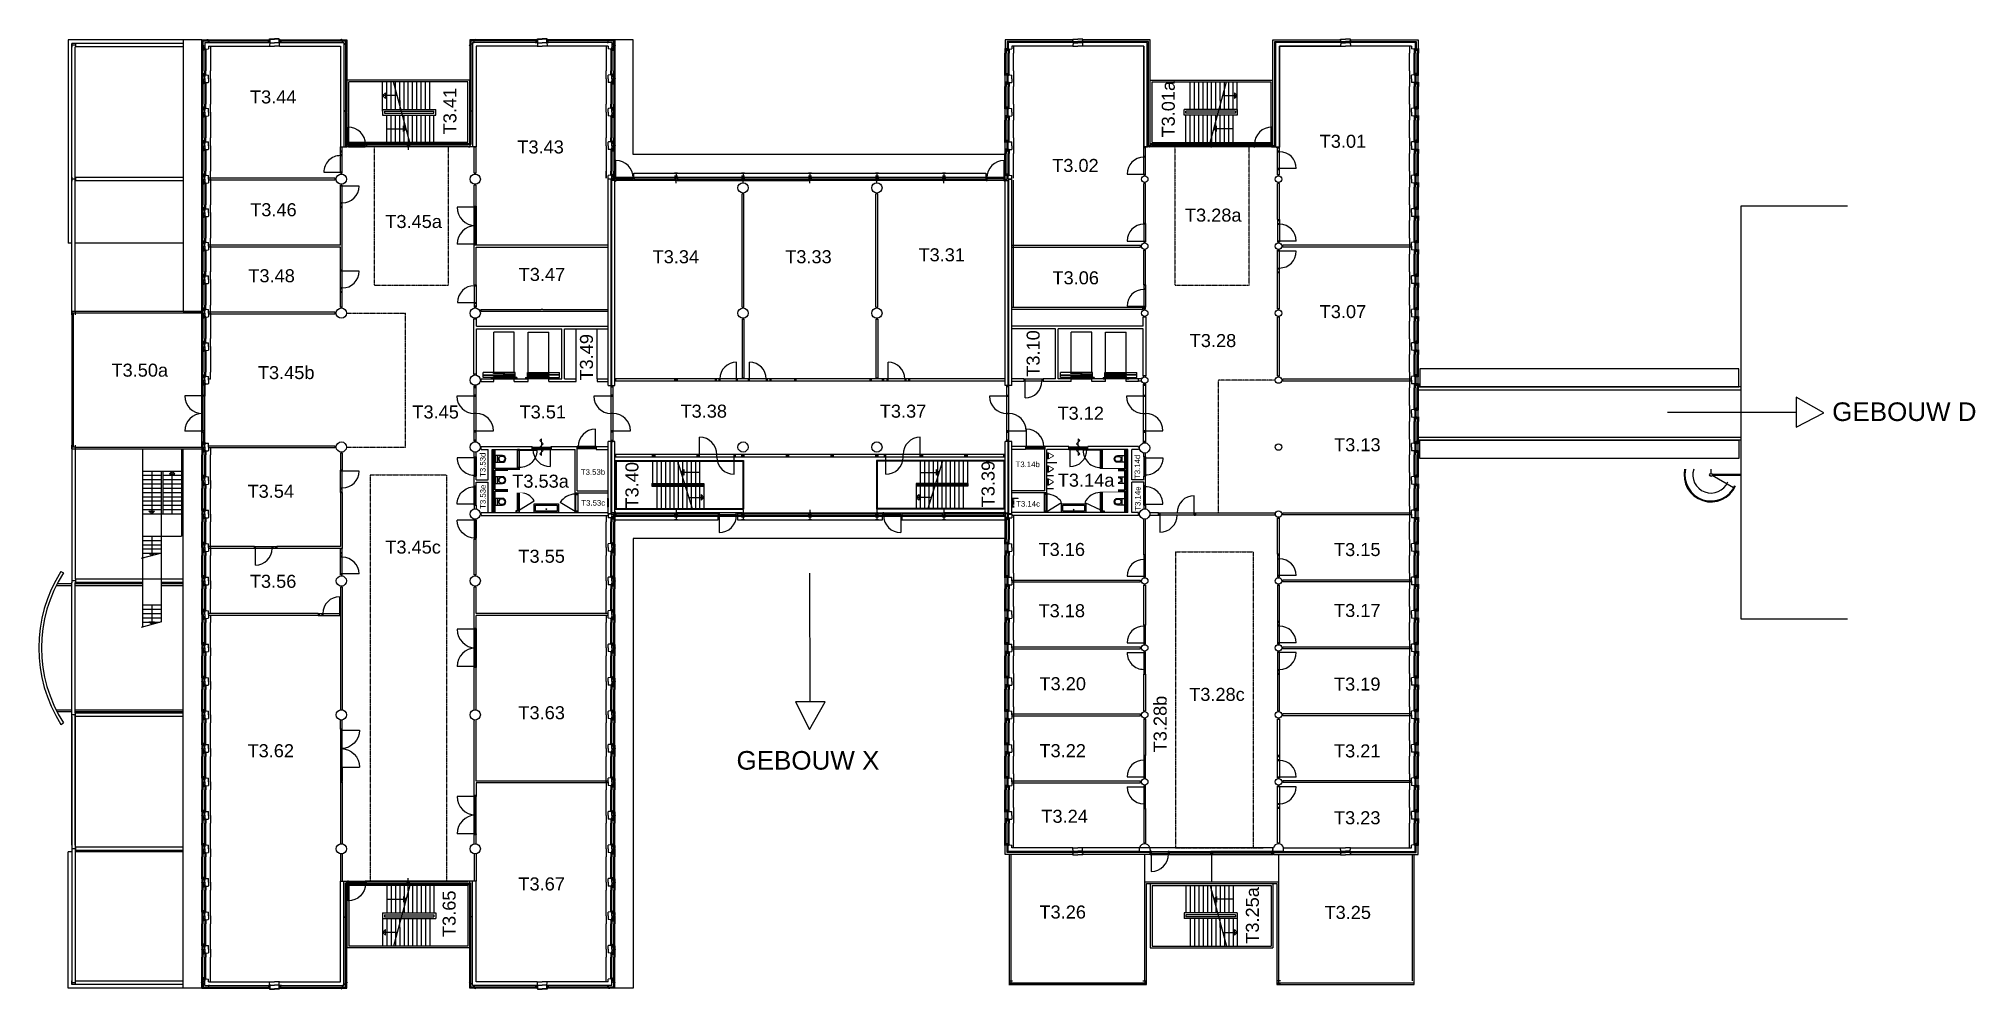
# Model space of a CAD drawing. Header units: millimetres. Extents: x 35891 to 140032, y 161974 to 213074.
import ezdxf
from ezdxf.enums import TextEntityAlignment as Align

# ---------------------------------------------------------------- set-up
doc = ezdxf.new("R2010")
doc.units = ezdxf.units.MM
doc.linetypes.add('HIDDEN2', pattern=[4.7625, 3.175, -1.5875])
doc.layers.get('0').update_dxf_attribs({"linetype": 'CONTINUOUS'})
for name, color, linetype in [('AL2100_BUITENWANDEN', 3, 'CONTINUOUS'), ('AL2200_BINNENWANDEN', 2, 'CONTINUOUS'), ('AL2400_TRAPPEN', 1, 'CONTINUOUS'), ('AL2800_KONSTRUKTIES', 3, 'CONTINUOUS'), ('AL3100_BUITENWANDOPENINGEN', 1, 'CONTINUOUS'), ('AL3200_BINNENWANDOPENINGEN', 1, 'CONTINUOUS'), ('AL3500_TOEBEHOREN-KOZIJNEN', 1, 'CONTINUOUS'), ('AL4600-RUIMTENUMMER', 2, 'CONTINUOUS'), ('AL4600_RUIMTENUMMERS', 2, 'CONTINUOUS'), ('AL6600_LIFTEN-DISTRIBUTIE', 3, 'CONTINUOUS'), ('AL7200_INR-GEBRUIKSRUIMTEN', 8, 'CONTINUOUS'), ('AL7400_SANITAIR', 1, 'CONTINUOUS'), ('AL8100_INRVERKEERSRUIMTE', 250, 'HIDDEN2')]:
    doc.layers.add(name, color=color, linetype=linetype)
doc.styles.add('Arial', font='arial.ttf')

msp = doc.modelspace()

# ---------------------------------------------------------------- texts
at = {"layer": 'AL4600-RUIMTENUMMER', "style": 'Arial'}
for s, p in [('GEBOUW D', (132339, 192524)), ('GEBOUW X', (73415, 173781))]:
    msp.add_text(s, height=1000, dxfattribs=at).set_placement(p)
at = {"layer": 'AL4600_RUIMTENUMMERS', "style": 'Arial'}
for s, height, p in [('T3.41', 700, (58562, 207933)), ('T3.01a', 700, (97194, 207764)), ('T3.49', 700, (65907, 194698)), ('T3.10', 700, (89927, 194904)), ('T3.53d', 300, (60010, 189519)), ('T3.14d', 300, (95211, 189406)), ('T3.40', 700, (68351, 187818)), ('T3.39', 700, (87504, 187882)), ('T3.53e', 300, (60018, 187798)), ('T3.14e', 300, (95233, 187699)), ('T3.28b', 700, (96757, 174709)), ('T3.65', 700, (58521, 164781)), ('T3.25a', 700, (101718, 164421))]:
    msp.add_text(s, height=height, rotation=90, dxfattribs=at).set_placement(p, align=Align.BOTTOM_LEFT)
for s, height, p in [('T3.44', 700, (47250, 209385)), ('T3.43', 700, (61629, 206697)), ('T3.01', 700, (104778, 207002)), ('T3.02', 700, (90391, 205702)), ('T3.46', 700, (47261, 203322)), ('T3.45a', 700, (54529, 202689)), ('T3.28a', 700, (97530, 203033)), ('T3.34', 700, (68903, 200795)), ('T3.33', 700, (76034, 200795)), ('T3.31', 700, (83201, 200898)), ('T3.48', 700, (47162, 199773)), ('T3.47', 700, (61700, 199843)), ('T3.06', 700, (90406, 199662)), ('T3.07', 700, (104778, 197844)), ('T3.28', 700, (97789, 196289)), ('T3.50a', 700, (39802, 194697)), ('T3.45b', 700, (47676, 194566)), ('T3.45', 700, (55985, 192450)), ('T3.51', 700, (61748, 192450)), ('T3.38', 700, (70403, 192492)), ('T3.37', 700, (81120, 192492)), ('T3.12', 700, (90676, 192383)), ('T3.13', 700, (105552, 190688)), ('T3.53b', 300, (65044, 189541)), ('T3.14b', 300, (88423, 189954)), ('T3.54', 700, (47120, 188187)), ('T3.45c', 700, (54529, 185186)), ('T3.55', 700, (61687, 184692)), ('T3.16', 700, (89656, 185059)), ('T3.15', 700, (105548, 185053)), ('T3.56', 700, (47244, 183345)), ('T3.18', 700, (89656, 181764)), ('T3.17', 700, (105549, 181778)), ('T3.20', 700, (89707, 177841)), ('T3.28c', 700, (97758, 177267)), ('T3.19', 700, (105545, 177822)), ('T3.63', 700, (61687, 176281)), ('T3.62', 700, (47119, 174238)), ('T3.22', 700, (89707, 174241)), ('T3.21', 700, (105545, 174229)), ('T3.24', 700, (89810, 170713)), ('T3.23', 700, (105545, 170635)), ('T3.67', 700, (61687, 167077)), ('T3.26', 700, (89707, 165567)), ('T3.25', 700, (105035, 165545))]:
    msp.add_text(s, height=height, dxfattribs=at).set_placement(p, align=Align.BOTTOM_LEFT)

# ---------------------------------------------------------------- blocks, each defined once
blk = doc.blocks.new('DRIE')
at = {"layer": 'AL2100_BUITENWANDEN'}
for p, q in [((0, 603), (0, 851)), ((127, 616), (0, 603)), ((0, 248), (0, 0)), ((127, 235), (0, 248)), ((22, 601), (22, 250)), ((122, 615), (27, 606)), ((122, 235), (27, 245)), ((68, 715), (68, 851)), ((68, 135), (68, 0)), ((122, 615), (122, 235)), ((182, 698), (182, 851)), ((182, 650), (232, 650)), ((182, 645), (182, 650)), ((186, 645), (182, 645)), ((182, 635), (375, 625)), ((182, 632), (182, 218)), ((182, 215), (375, 226)), ((186, 205), (182, 205)), ((182, 205), (182, 200)), ((182, 200), (232, 200)), ((182, 152), (182, 0)), ((186, 635), (186, 645)), ((232, 633), (186, 635)), ((232, 218), (186, 216)), ((186, 216), (186, 205)), ((232, 650), (232, 851)), ((232, 650), (232, 633)), ((232, 200), (232, 218)), ((232, 200), (232, 0)), ((375, 425), (375, 625)), ((375, 425), (375, 226))]:
    blk.add_line(p, q, dxfattribs=at)
for points in [[(68, 625), (68, 715), (131, 715), (131, 698), (182, 698), (182, 640), (123, 640), (123, 625)], [(68, 225), (68, 135), (131, 135), (131, 152), (182, 152), (182, 210), (123, 210), (123, 225)], [(127, 635), (123, 635), (123, 625), (127, 625)], [(127, 215), (123, 215), (123, 225), (127, 225)], [(182, 635), (182, 590), (127, 590), (127, 635)], [(182, 215), (182, 260), (127, 260), (127, 215)], [(182, 635), (182, 645), (186, 645), (186, 635)], [(182, 215), (182, 205), (186, 205), (186, 215)]]:
    blk.add_lwpolyline(points, close=True, dxfattribs=at)
blk.add_lwpolyline([(475, 0), (475, 425), (475, 851)], dxfattribs=at)
for centre, start, end in [((27, 601), 95.71059, 180), ((27, 250), 180, 264.28941)]:
    blk.add_arc(centre, 5, start, end, dxfattribs=at)
blk = doc.blocks.new('AH28HA20')
for points in [[(-100, 95), (100, 95)], [(0, -95), (0, 95)], [(-100, -95), (100, -95)]]:
    blk.add_lwpolyline(points)
blk = doc.blocks.new('VIER')
at = {"layer": 'AL2100_BUITENWANDEN'}
for p, q in [((159, 838), (159, 1056)), ((612, 628), (612, 1056)), ((177, 808), (159, 808)), ((182, 778), (159, 798)), ((159, 778), (182, 798)), ((182, 798), (159, 798)), ((182, 778), (159, 778)), ((179, 650), (159, 670)), ((179, 670), (159, 650)), ((179, 670), (159, 670)), ((179, 650), (159, 650)), ((177, 643), (159, 643)), ((177, 613), (159, 613)), ((179, 605), (159, 605)), ((159, 585), (179, 605)), ((179, 585), (159, 605)), ((179, 585), (159, 585)), ((182, 478), (159, 478)), ((159, 478), (182, 458)), ((182, 478), (159, 458)), ((182, 458), (159, 458)), ((177, 448), (159, 448)), ((159, 418), (159, 199)), ((177, 643), (177, 808)), ((177, 448), (177, 613)), ((229, 628), (229, 793)), ((229, 628), (229, 463)), ((236, 775), (236, 755)), ((236, 685), (236, 665)), ((236, 480), (236, 500)), ((319, 628), (319, 838)), ((319, 838), (499, 828)), ((319, 628), (319, 418)), ((319, 418), (499, 428)), ((499, 828), (509, 818)), ((499, 428), (509, 438)), ((509, 628), (509, 818)), ((509, 628), (509, 438)), ((612, 628), (612, 199))]:
    blk.add_line(p, q, dxfattribs=at)
blk.add_lwpolyline([(179, 578), (179, 623), (143, 623, -0.4142136), (139, 627), (139, 629, -0.4142136), (143, 633), (179, 633), (179, 678)], format="xyb", dxfattribs=at)
for points in [[(226, 793), (226, 818), (159, 818), (159, 838)], [(159, 643), (159, 808)], [(159, 448), (159, 613)], [(226, 463), (226, 438), (159, 438), (159, 418)], [(259, 768), (182, 768), (182, 818)], [(259, 678), (182, 678), (182, 578)], [(259, 488), (182, 488), (182, 438)], [(314, 713), (314, 763), (214, 763)], [(314, 623), (314, 673), (214, 673)], [(314, 543), (314, 493), (214, 493)]]:
    blk.add_lwpolyline(points, dxfattribs=at)
at = {"layer": 'AL3100_BUITENWANDOPENINGEN'}
for p, q in [((205, 895), (205, 1056)), ((319, 878), (319, 1056)), ((369, 856), (369, 1056)), ((205, 361), (205, 199)), ((319, 378), (319, 199)), ((369, 399), (369, 199))]:
    blk.add_line(p, q, dxfattribs=at)
for points in [[(224, 828), (224, 838), (289, 838), (289, 828), (299, 828), (299, 838), (319, 838), (319, 878), (268, 878), (268, 895), (205, 895), (205, 828)], [(224, 428), (224, 418), (289, 418), (289, 428), (299, 428), (299, 418), (319, 418), (319, 378), (268, 378), (268, 361), (205, 361), (205, 428)], [(229, 793), (319, 793), (319, 808), (309, 808), (309, 823), (319, 823), (319, 838), (299, 838), (299, 828), (289, 828), (289, 838), (229, 838)], [(229, 463), (319, 463), (319, 448), (309, 448), (309, 433), (319, 433), (319, 418), (299, 418), (299, 428), (289, 428), (289, 418), (229, 418)], [(269, 793), (269, 790), (316, 790), (316, 743), (319, 743), (319, 793)], [(269, 463), (269, 466), (316, 466), (316, 513), (319, 513), (319, 463)], [(319, 856), (369, 856), (369, 837), (319, 841)], [(319, 399), (369, 399), (369, 418), (319, 415)]]:
    blk.add_lwpolyline(points, close=True, dxfattribs=at)
at = {"layer": 'AL3500_TOEBEHOREN-KOZIJNEN'}
for points in [[(309, 823), (319, 823), (319, 808), (309, 808)], [(309, 433), (319, 433), (319, 448), (309, 448)], [(329, 840), (329, 846), (319, 846), (319, 841)], [(329, 415), (329, 410), (319, 410), (319, 415)]]:
    blk.add_lwpolyline(points, close=True, dxfattribs=at)
blk = doc.blocks.new('23-1')
for p, q in [((-42.5, -279.5), (-22.5, -300)), ((-42.5, -300), (-22.5, -279.5)), ((-42.5, -279.5), (-42.5, -300)), ((-22.5, -279.5), (-22.5, -300)), ((-15, -282), (-15, -300)), ((15, -282), (15, -300)), ((22.5, -279.5), (22.5, -300)), ((42.5, -279.5), (22.5, -300)), ((22.5, -279.5), (42.5, -300)), ((42.5, -222.5), (62.5, -222.5)), ((42.5, -279.5), (42.5, -300))]:
    blk.add_line(p, q)
for points in [[(50, -200), (50, -277), (-50, -277)], [(105, -145), (55, -145), (55, -245)]]:
    blk.add_lwpolyline(points)
blk.add_lwpolyline([(-50, -279.5), (-5, -279.5), (-5, -316, 0.41421356), (-1, -320), (1, -320, 0.41421356), (5, -316), (5, -279.5), (50, -279.5)], format="xyb")
blk = doc.blocks.new('23E')
at = {"layer": 'AL2100_BUITENWANDEN'}
for p, q in [((-260, -10), (-270, 0)), ((-312.5, -272.5), (-332.5, -272.5)), ((-300, -327), (-300, -350)), ((-300, -350), (-280, -327)), ((-300, -327), (-280, -350)), ((-280, -327), (-280, -350)), ((-270, -332), (-270, -350)), ((-250, -190), (-260, -10)), ((-240, -400), (0, -400))]:
    blk.add_line(p, q, dxfattribs=at)
for points in [[(-375, -195), (-325, -195), (-325, -295)], [(-320, -250), (-320, -327), (-260, -327)], [(-285, -303), (-260, -303), (-260, -400), (-240, -400)]]:
    blk.add_lwpolyline(points, dxfattribs=at)
at = {"layer": 'AL3100_BUITENWANDOPENINGEN'}
for p, q in [((-270, 0), (0, 0)), ((-247, -180), (0, -180)), ((-210, -379), (0, -379))]:
    blk.add_line(p, q, dxfattribs=at)
for points in [[(-295, -240), (-298, -240), (-298, -193), (-345, -193), (-345, -190), (-295, -190)], [(-295, -300), (-295, -190), (-280, -190), (-280, -200), (-265, -200), (-265, -190), (-250, -190), (-250, -210), (-260, -210), (-260, -220), (-250, -220), (-250, -300)], [(-210, -379), (-250, -379), (-250, -180), (-247, -180), (-247, -376), (-210, -376)]]:
    blk.add_lwpolyline(points, close=True, dxfattribs=at)
at = {"layer": 'AL3500_TOEBEHOREN-KOZIJNEN'}
blk.add_lwpolyline([(-265, -200), (-265, -190), (-280, -190), (-280, -200)], close=True, dxfattribs=at)
blk = doc.blocks.new('AH28HA16')
for points in [[(-80, 76), (80, 76)], [(0, -76), (0, 76)], [(-80, -76), (80, -76)]]:
    blk.add_lwpolyline(points)
blk = doc.blocks.new('MERK-E')
at = {"layer": 'AL2800_KONSTRUKTIES'}
blk.add_line((-3600, -1730.5), (-3600, -1580.5), dxfattribs=at)
at = {"layer": 'AL3100_BUITENWANDOPENINGEN'}
for p, q in [((-6890, -1869.5), (-6890, -1910.5)), ((-310, -1910.5), (-6890, -1910.5)), ((-6840, -1730.5), (-3650, -1730.5)), ((-6823, -1781.5), (-3667, -1781.5)), ((-6823, -1869.5), (-3667, -1869.5)), ((-3667, -1869.5), (-3667, -1781.5)), ((-3667, -1781.5), (-3650, -1781.5)), ((-3600, -1869.5), (-3667, -1869.5)), ((-3650, -1781.5), (-3650, -1730.5)), ((-3650, -1730.5), (-3600, -1730.5)), ((-3610, -1770.5), (-3600, -1770.5)), ((-3610, -1770.5), (-3610, -1829.5)), ((-3600, -1829.5), (-3610, -1829.5)), ((-3600, -1730.5), (-3600, -1770.5)), ((-3550, -1730.5), (-3600, -1730.5)), ((-3590, -1770.5), (-3600, -1770.5)), ((-3600, -1829.5), (-3600, -1869.5)), ((-3600, -1829.5), (-3590, -1829.5)), ((-3600, -1869.5), (-3533, -1869.5)), ((-3590, -1770.5), (-3590, -1829.5)), ((-3550, -1730.5), (-1327, -1730.5)), ((-3550, -1781.5), (-3550, -1730.5)), ((-3533, -1781.5), (-3550, -1781.5)), ((-3533, -1781.5), (-1344, -1781.5)), ((-3533, -1869.5), (-3533, -1781.5)), ((-3533, -1869.5), (-1344, -1869.5)), ((-1344, -1781.5), (-1327, -1781.5)), ((-1344, -1869.5), (-1344, -1781.5)), ((-1294, -1869.5), (-1344, -1869.5)), ((-1327, -1730.5), (-1277, -1730.5)), ((-1327, -1781.5), (-1327, -1730.5)), ((-1277, -1818.5), (-1294, -1818.5)), ((-1294, -1818.5), (-1294, -1869.5)), ((-360, -1869.5), (-1294, -1869.5)), ((-377, -1730.5), (-1277, -1730.5)), ((-1277, -1730.5), (-1277, -1818.5)), ((-377, -1818.5), (-1277, -1818.5)), ((-360, -1869.5), (-360, -2803.5)), ((-310, -1869.5), (-310, -1910.5))]:
    blk.add_line(p, q, dxfattribs=at)
blk.add_arc((-360, -1869.5), 934, 180, 270, dxfattribs=at)
blk = doc.blocks.new('deur2')
for points in [[(234795, 62689), (234795, 62589), (234745, 62589), (234745, 62689)], [(236845, 62689), (236845, 62589), (236795, 62589), (236795, 62689)]]:
    blk.add_lwpolyline(points, close=True)
at = {"flags": 128}
for points in [[(234795, 62639), (234795, 61664)], [(234795, 62639), (235795, 62639)], [(236795, 62639), (235795, 62639)], [(236795, 62639), (236795, 61664)]]:
    blk.add_lwpolyline(points, dxfattribs=at)
for centre, start, end in [((234798, 62661), 269.79178, 358.75777), ((236791, 62661), 181.24223, 270.20822)]:
    blk.add_arc(centre, 997, start, end)
blk = doc.blocks.new('door')
for points in [[(234224, 53019), (234224, 53119), (234274, 53119), (234274, 53019)], [(235249, 53019), (235249, 53119), (235299, 53119), (235299, 53019)]]:
    blk.add_lwpolyline(points, close=True)
at = {"flags": 128}
for points in [[(234274, 53069), (234274, 54044)], [(235249, 53069), (234274, 53069)]]:
    blk.add_lwpolyline(points, dxfattribs=at)
blk.add_arc((234274, 53069), 975, 0, 90)
blk = doc.blocks.new('WAND TOILET')
at = {"linetype": 'Continuous'}
blk.add_line((120, -180), (120, 180), dxfattribs=at)
for points in [[(370, 180), (0, 180), (0, -180), (370, -180, 1)], [(370, -140, 1), (370, 140), (310, 140, 1), (310, -140)]]:
    blk.add_lwpolyline(points, format="xyb", close=True, dxfattribs=at)

# ---------------------------------------------------------------- linework, layer by layer
at = {"layer": 'AL2100_BUITENWANDEN'}
for p, q in [((37466, 213024), (37466, 202085)), ((43666, 213024), (37466, 213024)), ((44666, 213024), (44951, 213024)), ((44666, 213024), (44666, 212739)), ((44686, 212767), (44666, 212767)), ((44666, 212767), (44686, 212747)), ((44686, 212767), (44666, 212747)), ((44686, 212747), (44666, 212747)), ((44684, 212739), (44666, 212739)), ((44684, 212709), (44666, 212709)), ((44686, 212702), (44666, 212682)), ((44686, 212682), (44666, 212702)), ((44686, 212702), (44666, 212702)), ((44686, 212682), (44666, 212682)), ((44689, 212574), (44666, 212554)), ((44666, 212574), (44689, 212554)), ((44689, 212574), (44666, 212574)), ((44689, 212554), (44666, 212554)), ((44684, 212544), (44666, 212544)), ((44666, 212514), (44666, 212296)), ((44684, 213006), (44951, 213006)), ((44684, 213006), (44684, 212739)), ((44684, 212709), (44684, 212544)), ((44736, 212954), (48271, 212954)), ((44736, 212724), (44736, 212954)), ((44736, 212724), (44736, 212559)), ((44743, 212667), (44743, 212687)), ((44743, 212577), (44743, 212597)), ((44826, 212864), (48316, 212864)), ((44826, 212864), (44826, 212514)), ((44826, 212514), (45006, 212524)), ((44981, 213024), (48296, 213024)), ((44981, 213006), (48296, 213006)), ((45006, 212524), (45016, 212534)), ((45016, 212674), (48296, 212674)), ((45016, 212674), (45016, 212534)), ((45119, 212674), (45119, 212296)), ((48816, 212864), (52306, 212864)), ((48836, 213024), (52151, 213024)), ((48836, 213006), (52151, 213006)), ((48836, 212674), (52116, 212674)), ((48861, 212954), (52396, 212954)), ((52116, 212674), (52116, 207255)), ((52181, 213024), (52466, 213024)), ((52181, 213006), (52448, 213006)), ((52306, 212864), (52306, 207255)), ((52396, 212954), (52396, 207255)), ((52448, 213006), (52448, 212739)), ((52448, 212709), (52448, 209139)), ((52466, 213024), (52466, 212739)), ((52466, 212709), (52466, 209139)), ((59351, 213024), (59066, 213024)), ((59066, 213024), (59066, 212739)), ((59066, 212709), (59066, 209139)), ((59351, 213006), (59084, 213006)), ((59084, 213006), (59084, 212739)), ((59084, 212709), (59084, 209139)), ((59136, 212954), (59136, 207380)), ((62671, 212954), (59136, 212954)), ((59226, 212864), (59226, 207255)), ((62716, 212864), (59226, 212864)), ((62696, 213024), (59381, 213024)), ((62696, 213006), (59381, 213006)), ((59416, 212674), (59416, 207255)), ((62696, 212674), (59416, 212674)), ((66706, 212864), (63216, 212864)), ((66551, 213024), (63236, 213024)), ((66551, 213006), (63236, 213006)), ((66516, 212674), (63236, 212674)), ((66796, 212954), (63261, 212954)), ((66413, 212674), (66413, 212296)), ((66516, 212674), (66516, 212534)), ((66526, 212524), (66516, 212534)), ((66706, 212514), (66526, 212524)), ((66866, 213024), (66581, 213024)), ((66848, 213006), (66581, 213006)), ((66706, 212864), (66706, 212514)), ((66788, 212667), (66788, 212687)), ((66788, 212577), (66788, 212597)), ((66796, 212724), (66796, 212954)), ((66796, 212724), (66796, 212559)), ((66843, 212574), (66866, 212574)), ((66866, 212574), (66843, 212554)), ((66843, 212574), (66866, 212554)), ((66843, 212554), (66866, 212554)), ((66845, 212767), (66866, 212747)), ((66866, 212767), (66845, 212747)), ((66845, 212767), (66866, 212767)), ((66845, 212747), (66866, 212747)), ((66845, 212702), (66866, 212702)), ((66845, 212682), (66866, 212702)), ((66845, 212702), (66866, 212682)), ((66845, 212682), (66866, 212682)), ((66848, 213006), (66848, 212739)), ((66848, 212739), (66866, 212739)), ((66848, 212709), (66866, 212709)), ((66848, 212709), (66848, 212544)), ((66848, 212544), (66866, 212544)), ((66866, 213024), (66866, 212739)), ((66866, 212514), (66866, 212296)), ((87971, 212534), (87844, 212546)), ((87844, 212546), (87844, 212299)), ((87970, 212531), (87844, 212543)), ((91491, 213024), (87866, 213024)), ((87866, 213024), (87866, 212549)), ((87966, 212534), (87870, 212544)), ((91506, 212924), (87966, 212924)), ((87966, 212924), (87966, 212534)), ((91513, 212864), (88026, 212864)), ((88026, 212864), (88026, 212517)), ((88026, 212517), (88216, 212527)), ((88026, 212514), (88219, 212524)), ((91503, 212674), (88216, 212674)), ((88216, 212674), (88216, 212527)), ((88219, 212671), (88219, 212524)), ((88319, 212671), (88319, 212299)), ((91506, 212919), (91493, 213046)), ((91493, 213046), (91766, 213046)), ((91509, 212919), (91496, 213046)), ((91506, 212924), (91496, 213020)), ((91513, 212864), (91503, 212674)), ((91516, 212864), (91505, 212671)), ((91505, 212671), (91766, 212671)), ((92038, 213046), (91766, 213046)), ((92026, 212671), (91766, 212671)), ((92016, 212864), (92026, 212671)), ((95506, 212864), (92019, 212864)), ((92019, 212864), (92029, 212674)), ((92022, 212919), (92035, 213046)), ((92025, 212919), (92038, 213046)), ((92026, 212924), (92035, 213020)), ((95566, 212924), (92026, 212924)), ((95316, 212674), (92029, 212674)), ((95666, 213024), (92040, 213024)), ((95313, 212671), (95313, 207252)), ((95316, 207255), (95316, 212674)), ((95316, 212524), (95316, 212674)), ((95316, 212524), (95316, 212674)), ((95506, 207265), (95506, 212864)), ((95566, 207325), (95566, 212924)), ((95666, 207330), (95666, 213024)), ((102266, 207330), (102266, 213024)), ((102266, 213024), (105891, 213024)), ((102366, 207325), (102366, 212924)), ((102366, 212924), (105906, 212924)), ((102426, 207265), (102426, 212864)), ((105913, 212864), (102426, 212864)), ((102616, 207255), (102616, 212674)), ((105903, 212674), (102616, 212674)), ((102619, 212671), (102619, 207252)), ((102619, 212671), (105905, 212671)), ((105893, 213046), (106166, 213046)), ((105906, 212919), (105893, 213046)), ((105909, 212919), (105896, 213046)), ((105906, 212924), (105896, 213020)), ((105913, 212864), (105903, 212674)), ((105916, 212864), (105905, 212671)), ((105905, 212671), (106166, 212671)), ((106438, 213046), (106166, 213046)), ((106426, 212671), (106166, 212671)), ((106416, 212864), (106426, 212671)), ((109906, 212864), (106419, 212864)), ((106419, 212864), (106429, 212674)), ((106422, 212919), (106435, 213046)), ((106425, 212919), (106438, 213046)), ((106426, 212924), (106435, 213020)), ((106426, 212924), (109966, 212924)), ((109713, 212671), (106426, 212671)), ((109716, 212674), (106429, 212674)), ((106440, 213024), (110066, 213024)), ((109613, 212671), (109613, 212299)), ((109713, 212671), (109713, 212524)), ((109905, 212514), (109713, 212524)), ((109716, 212674), (109716, 212527)), ((109906, 212517), (109716, 212527)), ((109906, 212864), (109906, 212517)), ((109961, 212534), (110088, 212546)), ((109961, 212531), (110088, 212543)), ((109966, 212924), (109966, 212534)), ((109966, 212534), (110061, 212544)), ((110066, 213024), (110066, 212549)), ((110088, 212546), (110088, 212299)), ((52448, 209109), (52448, 207380)), ((52466, 209109), (52466, 207255)), ((59066, 209109), (59066, 207255)), ((59084, 209109), (59084, 207380)), ((52116, 207255), (52466, 207255)), ((52448, 207380), (52466, 207380)), ((59416, 207255), (59066, 207255)), ((59084, 207380), (59136, 207380)), ((95497, 207252), (95313, 207252)), ((95316, 207252), (95313, 207252)), ((95496, 207255), (95316, 207255)), ((95506, 207265), (95496, 207255)), ((95510, 207265), (95497, 207252)), ((95661, 207325), (95566, 207325)), ((102271, 207325), (102366, 207325)), ((102421, 207265), (102434, 207252)), ((102426, 207265), (102436, 207255)), ((102434, 207252), (102619, 207252)), ((102436, 207255), (102616, 207255)), ((66413, 205574), (66413, 205952)), ((66526, 205724), (66516, 205714)), ((66516, 205529), (66516, 205714)), ((66706, 205529), (66516, 205529)), ((66516, 194424), (66516, 205519)), ((66666, 205519), (66516, 205519)), ((66706, 205734), (66526, 205724)), ((66666, 194424), (66666, 205519)), ((66706, 205529), (66706, 205734)), ((66706, 205529), (66706, 205455)), ((66706, 205455), (66716, 205455)), ((66716, 194424), (66716, 205455)), ((66866, 205455), (66716, 205455)), ((66788, 205672), (66788, 205652)), ((66788, 205542), (66788, 205522)), ((66796, 205510), (66796, 205689)), ((66841, 205510), (66796, 205510)), ((66843, 205694), (66866, 205694)), ((66866, 205674), (66843, 205694)), ((66843, 205674), (66866, 205694)), ((66843, 205674), (66866, 205674)), ((66848, 205515), (66848, 205704)), ((66848, 205704), (66866, 205704)), ((66848, 205564), (66876, 205584)), ((66876, 205564), (66848, 205584)), ((66848, 205584), (66876, 205584)), ((66848, 205564), (66876, 205564)), ((66866, 205515), (66848, 205515)), ((66866, 205734), (66866, 205952)), ((66866, 194424), (66866, 205455)), ((87970, 205718), (87844, 205705)), ((87971, 205715), (87844, 205702)), ((87866, 205515), (87866, 205700)), ((87966, 205515), (87866, 205515)), ((87866, 194424), (87866, 205455)), ((87866, 205455), (88016, 205455)), ((87966, 205714), (87870, 205705)), ((87966, 205515), (87966, 205714)), ((88016, 194424), (88016, 205455)), ((88026, 205734), (88219, 205724)), ((88026, 205731), (88216, 205721)), ((88026, 205529), (88026, 205731)), ((88026, 205529), (88216, 205529)), ((88066, 194424), (88066, 205519)), ((88216, 205519), (88066, 205519)), ((88216, 205529), (88216, 205721)), ((88216, 194424), (88216, 205519)), ((88219, 205574), (88219, 205724)), ((37676, 202085), (37466, 202085)), ((43666, 202085), (37856, 202085)), ((44666, 202134), (44666, 202352)), ((44684, 202104), (44666, 202104)), ((44689, 202074), (44666, 202094)), ((44666, 202074), (44689, 202094)), ((44689, 202094), (44666, 202094)), ((44689, 202074), (44666, 202074)), ((44684, 202104), (44684, 201939)), ((44736, 201924), (44736, 202089)), ((44743, 202072), (44743, 202052)), ((44826, 202134), (45006, 202124)), ((44826, 201924), (44826, 202134)), ((45006, 202124), (45016, 202114)), ((45016, 201924), (45016, 202114)), ((45119, 201974), (45119, 202352)), ((44686, 201967), (44666, 201947)), ((44666, 201967), (44686, 201947)), ((44686, 201967), (44666, 201967)), ((44686, 201947), (44666, 201947)), ((44684, 201939), (44666, 201939)), ((44684, 201909), (44666, 201909)), ((44686, 201902), (44666, 201902)), ((44686, 201882), (44666, 201902)), ((44686, 201902), (44666, 201882)), ((44686, 201882), (44666, 201882)), ((44689, 201774), (44666, 201774)), ((44666, 201774), (44689, 201754)), ((44689, 201774), (44666, 201754)), ((44689, 201754), (44666, 201754)), ((44684, 201744), (44666, 201744)), ((44666, 201714), (44666, 201496)), ((44684, 201909), (44684, 201744)), ((44736, 201924), (44736, 201759)), ((44743, 201867), (44743, 201887)), ((44743, 201777), (44743, 201797)), ((44826, 201924), (44826, 201714)), ((44826, 201714), (45006, 201724)), ((45006, 201724), (45016, 201734)), ((45016, 201924), (45016, 201734)), ((45119, 201874), (45119, 201496)), ((44666, 200334), (44666, 200552)), ((44684, 200304), (44666, 200304)), ((44689, 200274), (44666, 200294)), ((44666, 200274), (44689, 200294)), ((44689, 200294), (44666, 200294)), ((44689, 200274), (44666, 200274)), ((44689, 199974), (44666, 199974)), ((44666, 199974), (44689, 199954)), ((44689, 199974), (44666, 199954)), ((44689, 199954), (44666, 199954)), ((44684, 200124), (44684, 200304)), ((44684, 200124), (44684, 199944)), ((44736, 200124), (44736, 200289)), ((44736, 200124), (44736, 199959)), ((44743, 200272), (44743, 200252)), ((44743, 199977), (44743, 199997)), ((44826, 200334), (45006, 200324)), ((44826, 200124), (44826, 200334)), ((44826, 200124), (44826, 199914)), ((45006, 200324), (45016, 200314)), ((45016, 200124), (45016, 200314)), ((45016, 200124), (45016, 199934)), ((45119, 200124), (45119, 200552)), ((45119, 200124), (45119, 199696)), ((44684, 199944), (44666, 199944)), ((44666, 199914), (44666, 199696)), ((44826, 199914), (45006, 199924)), ((45006, 199924), (45016, 199934)), ((44666, 194934), (44666, 195152)), ((44684, 194904), (44666, 194904)), ((44666, 194874), (44689, 194894)), ((44689, 194874), (44666, 194894)), ((44689, 194894), (44666, 194894)), ((44689, 194874), (44666, 194874)), ((44686, 194767), (44666, 194767)), ((44666, 194767), (44686, 194747)), ((44686, 194767), (44666, 194747)), ((44686, 194747), (44666, 194747)), ((44684, 194904), (44684, 194739)), ((44736, 194724), (44736, 194889)), ((44743, 194872), (44743, 194852)), ((44826, 194724), (44826, 194934)), ((44826, 194724), (44826, 194934)), ((44826, 194934), (45006, 194924)), ((45006, 194924), (45016, 194914)), ((45016, 194724), (45016, 194914)), ((45119, 194774), (45016, 194774)), ((45119, 194774), (45119, 195152)), ((44684, 194739), (44666, 194739)), ((44684, 194709), (44666, 194709)), ((44686, 194702), (44666, 194682)), ((44686, 194682), (44666, 194702)), ((44686, 194702), (44666, 194702)), ((44686, 194682), (44666, 194682)), ((44689, 194574), (44666, 194554)), ((44666, 194574), (44689, 194554)), ((44689, 194574), (44666, 194574)), ((44689, 194554), (44666, 194554)), ((44684, 194544), (44666, 194544)), ((44684, 194709), (44684, 194544)), ((44736, 194724), (44736, 194559)), ((44743, 194667), (44743, 194687)), ((44743, 194577), (44743, 194597)), ((44826, 194724), (44826, 194514)), ((44826, 194514), (45006, 194524)), ((45006, 194524), (45016, 194534)), ((45016, 194724), (45016, 194534)), ((66516, 194424), (66666, 194424)), ((66516, 194424), (66666, 194424)), ((66716, 194424), (66866, 194424)), ((88016, 194424), (87866, 194424)), ((88216, 194424), (88066, 194424)), ((44684, 191304), (44666, 191304)), ((44689, 191294), (44666, 191294)), ((44666, 191274), (44689, 191294)), ((44689, 191274), (44666, 191294)), ((44689, 191274), (44666, 191274)), ((44686, 191167), (44666, 191167)), ((44666, 191167), (44686, 191147)), ((44686, 191167), (44666, 191147)), ((44686, 191147), (44666, 191147)), ((44684, 191139), (44666, 191139)), ((44684, 191109), (44666, 191109)), ((44686, 191102), (44666, 191082)), ((44686, 191082), (44666, 191102)), ((44686, 191102), (44666, 191102)), ((44686, 191082), (44666, 191082)), ((44689, 190974), (44666, 190954)), ((44666, 190974), (44689, 190954)), ((44689, 190974), (44666, 190974)), ((44689, 190954), (44666, 190954)), ((44684, 190944), (44666, 190944)), ((44666, 190914), (44666, 190696)), ((44684, 191304), (44684, 191139)), ((44684, 191109), (44684, 190944)), ((44736, 191124), (44736, 191289)), ((44736, 191124), (44736, 190959)), ((44743, 191272), (44743, 191252)), ((44743, 191067), (44743, 191087)), ((44743, 190977), (44743, 190997)), ((44826, 191334), (45006, 191324)), ((44826, 191124), (44826, 191334)), ((44826, 191124), (44826, 191334)), ((44826, 191124), (44826, 190914)), ((44826, 190914), (45006, 190924)), ((45006, 191324), (45016, 191314)), ((45006, 190924), (45016, 190934)), ((45016, 191124), (45016, 191314)), ((45016, 191124), (45016, 190934)), ((45119, 191074), (45119, 190696)), ((66516, 187529), (66516, 191424)), ((66666, 191424), (66516, 191424)), ((66666, 187529), (66666, 191424)), ((66716, 187594), (66716, 191424)), ((66866, 191424), (66716, 191424)), ((66866, 187594), (66866, 191424)), ((87866, 187594), (87866, 191424)), ((88016, 191424), (87866, 191424)), ((88016, 187594), (88016, 191424)), ((88066, 187529), (88066, 191424)), ((88216, 191424), (88066, 191424)), ((88216, 187529), (88216, 191424)), ((44666, 189534), (44666, 189752)), ((45119, 189324), (45119, 189752)), ((44684, 189504), (44666, 189504)), ((44689, 189494), (44666, 189494)), ((44666, 189474), (44689, 189494)), ((44689, 189474), (44666, 189494)), ((44689, 189474), (44666, 189474)), ((44689, 189174), (44666, 189154)), ((44666, 189174), (44689, 189154)), ((44689, 189174), (44666, 189174)), ((44689, 189154), (44666, 189154)), ((44684, 189144), (44666, 189144)), ((44666, 189114), (44666, 188896)), ((44684, 189324), (44684, 189504)), ((44684, 189324), (44684, 189144)), ((44736, 189324), (44736, 189489)), ((44736, 189324), (44736, 189159)), ((44743, 189472), (44743, 189452)), ((44743, 189177), (44743, 189197)), ((44826, 189534), (45006, 189524)), ((44826, 189324), (44826, 189534)), ((44826, 189324), (44826, 189114)), ((44826, 189114), (45006, 189124)), ((45006, 189524), (45016, 189514)), ((45006, 189124), (45016, 189134)), ((45016, 189324), (45016, 189514)), ((45016, 189324), (45016, 189134)), ((45119, 189324), (45119, 188896)), ((66666, 187529), (66516, 187529)), ((66706, 187519), (66516, 187519)), ((66516, 187519), (66516, 187334)), ((66706, 187594), (66716, 187594)), ((66706, 187519), (66706, 187594)), ((66706, 187519), (66706, 187314)), ((66866, 187594), (66716, 187594)), ((66788, 187506), (66788, 187526)), ((66841, 187539), (66796, 187539)), ((66796, 187539), (66796, 187359)), ((66866, 187534), (66848, 187534)), ((66848, 187534), (66848, 187344)), ((66848, 187485), (66876, 187465)), ((66876, 187485), (66848, 187465)), ((66848, 187485), (66876, 187485)), ((66848, 187465), (66876, 187465)), ((66866, 187534), (66866, 187344)), ((87866, 187594), (88016, 187594)), ((87966, 187534), (87866, 187534)), ((87866, 187534), (87866, 187349)), ((87966, 187534), (87966, 187334)), ((88026, 187519), (88216, 187519)), ((88026, 187519), (88026, 187317)), ((88216, 187529), (88066, 187529)), ((88216, 187519), (88216, 187327)), ((66413, 187449), (66413, 187096)), ((66526, 187324), (66516, 187334)), ((66706, 187314), (66526, 187324)), ((66788, 187377), (66788, 187397)), ((66843, 187374), (66866, 187374)), ((66866, 187374), (66843, 187354)), ((66843, 187374), (66866, 187354)), ((66843, 187354), (66866, 187354)), ((66848, 187344), (66866, 187344)), ((66866, 187314), (66866, 187096)), ((87971, 187334), (87844, 187346)), ((87844, 187346), (87844, 186149)), ((87970, 187331), (87844, 187343)), ((87966, 187334), (87870, 187344)), ((88026, 187317), (88216, 187327)), ((88026, 187314), (88219, 187324)), ((88219, 187449), (88219, 187324)), ((88319, 187449), (88319, 186149)), ((44666, 185934), (44666, 186152)), ((44684, 185904), (44666, 185904)), ((44689, 185894), (44666, 185894)), ((44666, 185874), (44689, 185894)), ((44689, 185874), (44666, 185894)), ((44689, 185874), (44666, 185874)), ((44689, 185574), (44666, 185554)), ((44666, 185574), (44689, 185554)), ((44689, 185574), (44666, 185574)), ((44689, 185554), (44666, 185554)), ((44684, 185544), (44666, 185544)), ((44666, 185514), (44666, 185296)), ((44684, 185724), (44684, 185904)), ((44684, 185724), (44684, 185544)), ((44736, 185724), (44736, 185889)), ((44736, 185724), (44736, 185559)), ((44743, 185872), (44743, 185852)), ((44743, 185577), (44743, 185597)), ((44826, 185934), (45006, 185924)), ((44826, 185724), (44826, 185934)), ((44826, 185724), (44826, 185514)), ((44826, 185514), (45006, 185524)), ((45006, 185924), (45016, 185914)), ((45006, 185524), (45016, 185534)), ((45016, 185724), (45016, 185914)), ((45016, 185724), (45016, 185534)), ((45119, 185774), (45119, 186152)), ((45119, 185674), (45119, 185296)), ((37676, 183663), (36825, 183663)), ((37676, 183763), (36876, 183763)), ((41466, 183763), (37856, 183763)), ((41466, 183663), (37856, 183663)), ((43666, 183763), (42466, 183763)), ((43666, 183663), (42466, 183663)), ((44666, 182334), (44666, 182552)), ((44684, 182304), (44666, 182304)), ((44689, 182294), (44666, 182294)), ((44666, 182274), (44689, 182294)), ((44689, 182274), (44666, 182294)), ((44689, 182274), (44666, 182274)), ((44684, 182124), (44684, 182304)), ((44736, 182124), (44736, 182289)), ((44743, 182272), (44743, 182252)), ((44826, 182334), (45006, 182324)), ((44826, 182124), (44826, 182334)), ((45006, 182324), (45016, 182314)), ((45016, 182124), (45016, 182314)), ((45119, 182174), (45119, 182552)), ((66413, 182174), (66413, 182552)), ((66526, 182324), (66516, 182314)), ((66516, 181934), (66516, 182314)), ((66706, 182334), (66526, 182324)), ((66706, 182124), (66706, 182334)), ((66788, 182272), (66788, 182252)), ((66796, 182124), (66796, 182289)), ((66843, 182294), (66866, 182294)), ((66866, 182274), (66843, 182294)), ((66843, 182274), (66866, 182294)), ((66843, 182274), (66866, 182274)), ((66848, 182124), (66848, 182304)), ((66848, 182304), (66866, 182304)), ((66866, 182334), (66866, 182552)), ((44689, 181974), (44666, 181954)), ((44666, 181974), (44689, 181954)), ((44689, 181974), (44666, 181974)), ((44689, 181954), (44666, 181954)), ((44684, 181944), (44666, 181944)), ((44666, 181914), (44666, 181696)), ((44684, 182124), (44684, 181944)), ((44736, 182124), (44736, 181959)), ((44743, 181977), (44743, 181997)), ((44826, 182124), (44826, 181914)), ((44826, 181914), (45006, 181924)), ((45006, 181924), (45016, 181934)), ((45016, 182124), (45016, 181934)), ((45119, 182074), (45119, 181696)), ((66413, 182074), (66413, 181696)), ((66526, 181924), (66516, 181934)), ((66706, 181914), (66526, 181924)), ((66706, 182124), (66706, 181914)), ((66706, 182124), (66706, 181914)), ((66788, 181977), (66788, 181997)), ((66796, 182124), (66796, 181959)), ((66796, 182124), (66796, 181959)), ((66843, 181974), (66866, 181954)), ((66866, 181974), (66843, 181954)), ((66843, 181974), (66866, 181974)), ((66843, 181954), (66866, 181954)), ((66848, 182124), (66848, 181944)), ((66848, 181944), (66866, 181944)), ((66866, 181914), (66866, 181696)), ((37676, 176985), (36825, 176985)), ((37676, 176885), (36876, 176885)), ((43666, 176985), (37856, 176985)), ((43666, 176885), (37856, 176885)), ((87844, 169702), (87844, 169949)), ((110088, 169702), (110088, 169949)), ((37466, 162024), (37466, 169363)), ((37676, 169363), (37466, 169363)), ((43666, 169363), (37856, 169363)), ((87970, 169718), (87844, 169705)), ((87971, 169715), (87844, 169702)), ((87866, 169224), (87866, 169700)), ((91491, 169224), (87866, 169224)), ((87966, 169714), (87870, 169705)), ((87966, 169324), (87966, 169714)), ((91506, 169324), (87966, 169324)), ((88026, 169734), (88219, 169724)), ((88026, 169731), (88216, 169721)), ((88026, 169384), (88026, 169731)), ((91513, 169384), (88026, 169384)), ((88216, 169574), (88216, 169721)), ((91503, 169574), (88216, 169574)), ((88219, 169577), (88219, 169724)), ((91506, 169329), (91493, 169202)), ((91493, 169202), (91766, 169202)), ((91509, 169329), (91496, 169202)), ((91506, 169324), (91496, 169229)), ((91513, 169384), (91503, 169574)), ((91505, 169577), (91766, 169577)), ((91516, 169384), (91505, 169577)), ((92026, 169577), (91766, 169577)), ((92038, 169202), (91766, 169202)), ((92016, 169384), (92026, 169577)), ((92019, 169384), (92029, 169574)), ((95095, 169384), (92019, 169384)), ((92022, 169329), (92035, 169202)), ((92025, 169329), (92038, 169202)), ((95656, 169324), (92026, 169324)), ((92026, 169324), (92035, 169229)), ((102295, 169574), (92029, 169574)), ((95641, 169224), (92040, 169224)), ((95095, 169384), (95095, 169574)), ((95095, 169384), (95673, 169384)), ((95635, 169577), (95665, 169577)), ((95636, 169574), (95663, 169574)), ((95656, 169324), (95646, 169229)), ((95673, 169384), (95663, 169574)), ((95676, 169384), (95665, 169577)), ((102256, 169384), (102266, 169577)), ((102259, 169384), (102269, 169574)), ((102836, 169384), (102259, 169384)), ((102296, 169577), (102266, 169577)), ((102295, 169574), (102269, 169574)), ((102276, 169324), (105906, 169324)), ((102276, 169324), (102285, 169229)), ((102290, 169224), (105891, 169224)), ((102836, 169574), (105903, 169574)), ((102836, 169384), (102836, 169574)), ((102836, 169384), (105913, 169384)), ((105906, 169329), (105893, 169202)), ((105893, 169202), (106166, 169202)), ((105909, 169329), (105896, 169202)), ((105906, 169324), (105896, 169229)), ((105913, 169384), (105903, 169574)), ((105905, 169577), (106166, 169577)), ((105916, 169384), (105905, 169577)), ((106426, 169577), (106166, 169577)), ((106438, 169202), (106166, 169202)), ((106416, 169384), (106426, 169577)), ((106419, 169384), (106429, 169574)), ((106419, 169384), (109906, 169384)), ((106422, 169329), (106435, 169202)), ((106425, 169329), (106438, 169202)), ((106426, 169324), (109966, 169324)), ((106426, 169324), (106435, 169229)), ((106429, 169574), (109716, 169574)), ((106440, 169224), (110066, 169224)), ((109905, 169734), (109713, 169724)), ((109713, 169577), (109713, 169724)), ((109906, 169731), (109716, 169721)), ((109716, 169574), (109716, 169721)), ((109906, 169384), (109906, 169731)), ((109961, 169718), (110088, 169705)), ((109961, 169715), (110088, 169702)), ((109966, 169714), (110061, 169705)), ((109966, 169324), (109966, 169714)), ((110066, 169224), (110066, 169700)), ((52116, 162374), (52116, 167784)), ((52116, 167784), (52306, 167784)), ((52306, 162184), (52306, 167784)), ((52306, 167784), (52493, 167784)), ((52396, 162094), (52396, 167694)), ((52448, 165939), (52448, 167784)), ((52466, 167784), (52466, 167669)), ((52466, 165939), (52466, 167669)), ((59416, 167794), (59006, 167794)), ((59066, 165939), (59066, 167794)), ((59084, 165939), (59084, 167669)), ((59136, 162094), (59136, 167694)), ((59226, 162184), (59226, 167784)), ((59416, 162374), (59416, 167784)), ((52448, 162339), (52448, 165909)), ((52466, 162339), (52466, 165909)), ((59066, 162339), (59066, 165909)), ((59084, 162339), (59084, 165909)), ((44666, 162534), (44666, 162752)), ((44684, 162504), (44666, 162504)), ((44689, 162494), (44666, 162494)), ((44666, 162474), (44689, 162494)), ((44689, 162474), (44666, 162494)), ((44689, 162474), (44666, 162474)), ((44684, 162339), (44684, 162504)), ((44736, 162324), (44736, 162489)), ((44743, 162472), (44743, 162452)), ((44826, 162534), (45006, 162524)), ((44826, 162184), (44826, 162534)), ((45006, 162524), (45016, 162514)), ((45016, 162374), (45016, 162514)), ((45119, 162374), (45119, 162752)), ((66413, 162374), (66413, 162752)), ((66526, 162524), (66516, 162514)), ((66516, 162374), (66516, 162514)), ((66706, 162534), (66526, 162524)), ((66706, 162184), (66706, 162534)), ((66788, 162472), (66788, 162452)), ((66796, 162324), (66796, 162489)), ((66843, 162474), (66866, 162494)), ((66866, 162474), (66843, 162494)), ((66843, 162494), (66866, 162494)), ((66843, 162474), (66866, 162474)), ((66848, 162504), (66866, 162504)), ((66848, 162339), (66848, 162504)), ((66866, 162534), (66866, 162752)), ((43666, 162024), (37466, 162024)), ((44686, 162367), (44666, 162367)), ((44686, 162367), (44666, 162347)), ((44686, 162347), (44666, 162367)), ((44686, 162347), (44666, 162347)), ((44684, 162339), (44666, 162339)), ((44666, 162024), (44666, 162309)), ((44684, 162309), (44666, 162309)), ((44686, 162282), (44666, 162302)), ((44666, 162282), (44686, 162302)), ((44686, 162302), (44666, 162302)), ((44686, 162282), (44666, 162282)), ((44666, 162024), (44951, 162024)), ((44684, 162042), (44684, 162309)), ((44684, 162042), (44951, 162042)), ((44736, 162324), (44736, 162094)), ((44736, 162094), (48271, 162094)), ((44743, 162382), (44743, 162362)), ((44826, 162184), (48316, 162184)), ((44981, 162042), (48296, 162042)), ((44981, 162024), (48296, 162024)), ((45016, 162374), (48296, 162374)), ((48816, 162184), (52306, 162184)), ((48836, 162374), (52116, 162374)), ((48836, 162042), (52151, 162042)), ((48836, 162024), (52151, 162024)), ((48861, 162094), (52396, 162094)), ((52181, 162042), (52448, 162042)), ((52181, 162024), (52466, 162024)), ((52448, 162042), (52448, 162309)), ((52466, 162024), (52466, 162309)), ((59066, 162024), (59066, 162309)), ((59351, 162024), (59066, 162024)), ((59084, 162042), (59084, 162309)), ((59351, 162042), (59084, 162042)), ((62671, 162094), (59136, 162094)), ((62716, 162184), (59226, 162184)), ((62696, 162042), (59381, 162042)), ((62696, 162024), (59381, 162024)), ((62696, 162374), (59416, 162374)), ((66706, 162184), (63216, 162184)), ((66516, 162374), (63236, 162374)), ((66551, 162042), (63236, 162042)), ((66551, 162024), (63236, 162024)), ((66796, 162094), (63261, 162094)), ((66848, 162042), (66581, 162042)), ((66866, 162024), (66581, 162024)), ((66788, 162382), (66788, 162362)), ((66796, 162324), (66796, 162094)), ((66845, 162347), (66866, 162367)), ((66845, 162367), (66866, 162347)), ((66845, 162367), (66866, 162367)), ((66845, 162347), (66866, 162347)), ((66845, 162302), (66866, 162302)), ((66866, 162282), (66845, 162302)), ((66845, 162282), (66866, 162302)), ((66845, 162282), (66866, 162282)), ((66848, 162339), (66866, 162339)), ((66848, 162042), (66848, 162309)), ((66848, 162309), (66866, 162309)), ((66866, 162024), (66866, 162309))]:
    msp.add_line(p, q, dxfattribs=at)
for points in [[(44686, 212774), (44686, 212729), (44650, 212729, 0.4142136), (44646, 212725), (44646, 212723, 0.4142136), (44650, 212719), (44686, 212719), (44686, 212674)], [(66845, 212774), (66845, 212729), (66882, 212729, -0.4142136), (66886, 212725), (66886, 212723, -0.4142136), (66882, 212719), (66845, 212719), (66845, 212674)], [(44686, 201974), (44686, 201929), (44650, 201929, 0.4142136), (44646, 201925), (44646, 201923, 0.4142136), (44650, 201919), (44686, 201919), (44686, 201874)], [(44686, 194774), (44686, 194729), (44650, 194729, 0.4142136), (44646, 194725), (44646, 194723, 0.4142136), (44650, 194719), (44686, 194719), (44686, 194674)], [(44686, 191174), (44686, 191129), (44650, 191129, 0.4142136), (44646, 191125), (44646, 191123, 0.4142136), (44650, 191119), (44686, 191119), (44686, 191074)], [(44686, 162274), (44686, 162319), (44650, 162319, -0.4142136), (44646, 162323), (44646, 162325, -0.4142136), (44650, 162329), (44686, 162329), (44686, 162374)], [(66845, 162274), (66845, 162319), (66882, 162319, 0.4142136), (66886, 162323), (66886, 162325, 0.4142136), (66882, 162329), (66845, 162329), (66845, 162374)]]:
    msp.add_lwpolyline(points, format="xyb", dxfattribs=at)
for points in [[(44666, 212709), (44666, 212544)], [(44733, 212559), (44733, 212534), (44666, 212534), (44666, 212514)], [(44766, 212674), (44689, 212674), (44689, 212774)], [(44766, 212584), (44689, 212584), (44689, 212534)], [(44821, 212729), (44821, 212679), (44721, 212679)], [(44821, 212639), (44821, 212589), (44721, 212589)], [(66711, 212729), (66711, 212679), (66811, 212679)], [(66711, 212639), (66711, 212589), (66811, 212589)], [(66766, 212674), (66843, 212674), (66843, 212774)], [(66766, 212584), (66843, 212584), (66843, 212534)], [(66799, 212559), (66799, 212534), (66866, 212534), (66866, 212514)], [(66866, 212709), (66866, 212544)], [(66711, 205609), (66711, 205659), (66811, 205659)], [(66711, 205579), (66711, 205529), (66811, 205529)], [(66766, 205664), (66843, 205664), (66843, 205714)], [(66766, 205534), (66843, 205534), (66843, 205584)], [(66799, 205689), (66799, 205714), (66866, 205714), (66866, 205734)], [(66866, 205515), (66866, 205704)], [(133166, 204069), (127421, 204069), (127421, 181889), (133166, 181889)], [(44733, 202089), (44733, 202114), (44666, 202114), (44666, 202134)], [(44666, 202104), (44666, 201939)], [(44766, 202064), (44689, 202064), (44689, 202114)], [(44821, 202009), (44821, 202059), (44721, 202059)], [(44666, 201909), (44666, 201744)], [(44733, 201759), (44733, 201734), (44666, 201734), (44666, 201714)], [(44766, 201874), (44689, 201874), (44689, 201974)], [(44766, 201784), (44689, 201784), (44689, 201734)], [(44821, 201929), (44821, 201879), (44721, 201879)], [(44821, 201839), (44821, 201789), (44721, 201789)], [(44733, 200289), (44733, 200314), (44666, 200314), (44666, 200334)], [(44666, 200124), (44666, 200304)], [(44666, 200124), (44666, 199944)], [(44733, 199959), (44733, 199934), (44666, 199934), (44666, 199914)], [(44766, 200264), (44689, 200264), (44689, 200314)], [(44766, 199984), (44689, 199984), (44689, 199934)], [(44821, 200209), (44821, 200259), (44721, 200259)], [(44821, 200039), (44821, 199989), (44721, 199989)], [(44733, 194889), (44733, 194914), (44666, 194914), (44666, 194934)], [(44666, 194904), (44666, 194739)], [(44766, 194864), (44689, 194864), (44689, 194914)], [(44766, 194674), (44689, 194674), (44689, 194774)], [(44821, 194809), (44821, 194859), (44721, 194859)], [(44666, 194709), (44666, 194544)], [(44733, 194559), (44733, 194534), (44666, 194534), (44666, 194514)], [(44766, 194584), (44689, 194584), (44689, 194534)], [(44821, 194729), (44821, 194679), (44721, 194679)], [(44821, 194639), (44821, 194589), (44721, 194589)], [(44733, 191289), (44733, 191314), (44666, 191314), (44666, 191334)], [(44666, 191304), (44666, 191139)], [(44666, 191109), (44666, 190944)], [(44733, 190959), (44733, 190934), (44666, 190934), (44666, 190914)], [(44766, 191264), (44689, 191264), (44689, 191314)], [(44766, 191074), (44689, 191074), (44689, 191174)], [(44766, 190984), (44689, 190984), (44689, 190934)], [(44821, 191209), (44821, 191259), (44721, 191259)], [(44821, 191129), (44821, 191079), (44721, 191079)], [(44821, 191039), (44821, 190989), (44721, 190989)], [(44733, 189489), (44733, 189514), (44666, 189514), (44666, 189534)], [(44666, 189324), (44666, 189504)], [(44666, 189324), (44666, 189144)], [(44733, 189159), (44733, 189134), (44666, 189134), (44666, 189114)], [(44766, 189464), (44689, 189464), (44689, 189514)], [(44766, 189184), (44689, 189184), (44689, 189134)], [(44821, 189409), (44821, 189459), (44721, 189459)], [(44821, 189239), (44821, 189189), (44721, 189189)], [(66711, 187468), (66711, 187518), (66811, 187518)], [(66766, 187513), (66843, 187513), (66843, 187463)], [(66711, 187439), (66711, 187389), (66811, 187389)], [(66766, 187384), (66843, 187384), (66843, 187334)], [(66799, 187359), (66799, 187334), (66866, 187334), (66866, 187314)], [(44733, 185889), (44733, 185914), (44666, 185914), (44666, 185934)], [(44666, 185724), (44666, 185904)], [(44666, 185724), (44666, 185544)], [(44733, 185559), (44733, 185534), (44666, 185534), (44666, 185514)], [(44766, 185864), (44689, 185864), (44689, 185914)], [(44766, 185584), (44689, 185584), (44689, 185534)], [(44821, 185809), (44821, 185859), (44721, 185859)], [(44821, 185639), (44821, 185589), (44721, 185589)], [(44733, 182289), (44733, 182314), (44666, 182314), (44666, 182334)], [(44666, 182124), (44666, 182304)], [(44766, 182264), (44689, 182264), (44689, 182314)], [(44821, 182209), (44821, 182259), (44721, 182259)], [(66711, 182209), (66711, 182259), (66811, 182259)], [(66766, 182264), (66843, 182264), (66843, 182314)], [(66799, 182289), (66799, 182314), (66866, 182314), (66866, 182334)], [(66866, 182124), (66866, 182304)], [(44666, 182124), (44666, 181944)], [(44733, 181959), (44733, 181934), (44666, 181934), (44666, 181914)], [(44766, 181984), (44689, 181984), (44689, 181934)], [(44821, 182039), (44821, 181989), (44721, 181989)], [(66711, 182039), (66711, 181989), (66811, 181989)], [(66766, 181984), (66843, 181984), (66843, 181934)], [(66799, 181959), (66799, 181934), (66866, 181934), (66866, 181914)], [(66866, 182124), (66866, 181944)], [(44733, 162489), (44733, 162514), (44666, 162514), (44666, 162534)], [(44666, 162339), (44666, 162504)], [(44766, 162464), (44689, 162464), (44689, 162514)], [(66766, 162464), (66843, 162464), (66843, 162514)], [(66799, 162489), (66799, 162514), (66866, 162514), (66866, 162534)], [(66866, 162339), (66866, 162504)], [(44766, 162374), (44689, 162374), (44689, 162274)], [(44821, 162409), (44821, 162459), (44721, 162459)], [(44821, 162319), (44821, 162369), (44721, 162369)], [(66711, 162409), (66711, 162459), (66811, 162459)], [(66711, 162319), (66711, 162369), (66811, 162369)], [(66766, 162374), (66843, 162374), (66843, 162274)]]:
    msp.add_lwpolyline(points, dxfattribs=at)
msp.add_lwpolyline([(44736, 181959), (44826, 181959), (44826, 181944), (44816, 181944), (44816, 181929), (44826, 181929), (44826, 181914), (44806, 181914), (44806, 181924), (44796, 181924), (44796, 181914), (44736, 181914)], close=True, dxfattribs=at)
for centre, radius in [((52166, 205524), 275), ((59366, 205524), 275), ((95366, 205524), 175), ((102566, 205524), 175), ((95366, 201924), 175), ((102566, 201924), 175), ((52166, 198324), 275), ((59366, 198324), 275), ((73766, 198324), 275), ((80966, 198324), 275), ((95366, 198324), 175), ((102566, 198324), 175), ((59366, 194724), 275), ((95366, 194724), 175), ((102566, 194724), 175), ((52166, 191124), 275), ((59366, 191124), 275), ((73766, 191124), 275), ((80966, 191124), 275), ((95366, 191074), 275), ((102566, 191124), 175), ((59366, 187524), 275), ((95366, 187524), 275), ((102566, 187524), 175), ((52166, 183924), 275), ((59366, 183924), 275), ((95366, 183924), 175), ((102566, 183924), 175), ((95366, 180324), 175), ((102566, 180324), 175), ((52166, 176724), 275), ((59366, 176724), 275), ((95366, 176724), 175), ((102564, 176724), 175), ((95366, 173124), 175), ((102566, 173124), 175), ((52166, 169524), 275), ((59366, 169524), 275)]:
    msp.add_circle(centre, radius, dxfattribs=at)
for centre, radius, start, end in [((87871, 212549), 5, 180, 264.28941), ((91491, 213019), 5, 5.71059, 90), ((92040, 213019), 5, 90, 174.28941), ((105891, 213019), 5, 5.71059, 90), ((106440, 213019), 5, 90, 174.28941), ((110061, 212549), 5, 275.71059, 0), ((95661, 207330), 5, 270, 0), ((102271, 207330), 5, 180, 270), ((87871, 205700), 5, 95.71059, 180), ((87871, 187349), 5, 180, 264.28941), ((95366, 169524), 275, 10.47568, 169.52432), ((102566, 169524), 275, 10.47568, 169.52432), ((87871, 169700), 5, 95.71059, 180), ((91491, 169229), 5, 270, 354.28941), ((92040, 169229), 5, 185.71059, 270), ((95641, 169229), 5, 270, 354.28941), ((102290, 169229), 5, 185.71059, 270), ((105891, 169229), 5, 270, 354.28941), ((106440, 169229), 5, 185.71059, 270), ((110061, 169700), 5, 0, 84.28941)]:
    msp.add_arc(centre, radius, start, end, dxfattribs=at)
at = {"layer": 'AL2200_BINNENWANDEN'}
for p, q in [((59316, 205849), (59316, 207255)), ((59416, 205849), (59416, 207255)), ((102516, 207252), (102616, 207252)), ((51841, 205574), (45016, 205574)), ((51841, 205474), (45016, 205474)), ((51841, 205474), (51841, 205574)), ((51842, 205501), (51904, 205501)), ((51845, 205553), (51900, 205553)), ((52148, 205792), (52148, 205843)), ((52148, 205199), (52148, 205250)), ((52184, 205792), (52184, 205843)), ((52184, 205199), (52184, 205250)), ((59416, 205849), (59316, 205849)), ((59416, 205199), (59316, 205199)), ((59316, 204074), (59316, 205199)), ((59348, 205799), (59348, 205849)), ((59348, 205199), (59348, 205250)), ((59384, 205799), (59384, 205849)), ((59384, 205199), (59384, 205250)), ((59416, 204074), (59416, 205199)), ((95416, 205749), (95316, 205749)), ((95416, 205749), (95316, 205749)), ((95416, 205749), (95316, 205749)), ((95316, 203149), (95316, 205299)), ((95416, 205299), (95316, 205299)), ((95416, 205299), (95316, 205299)), ((95416, 205299), (95316, 205299)), ((95416, 205299), (95316, 205299)), ((95348, 205698), (95348, 205749)), ((95348, 205299), (95348, 205350)), ((95384, 205698), (95384, 205749)), ((95384, 205299), (95384, 205350)), ((95416, 203149), (95416, 205299)), ((102516, 206052), (102616, 206052)), ((102616, 206052), (102516, 206052)), ((102516, 203349), (102516, 205299)), ((102616, 205299), (102516, 205299)), ((102548, 205698), (102548, 205749)), ((102548, 205299), (102548, 205350)), ((102584, 205698), (102584, 205749)), ((102584, 205299), (102584, 205350)), ((102616, 203349), (102616, 205299)), ((73716, 198649), (73716, 204730)), ((73816, 204730), (73716, 204730)), ((73748, 204730), (73748, 204780)), ((73784, 204730), (73784, 204780)), ((73816, 198649), (73816, 204730)), ((80916, 198649), (80916, 204730)), ((81016, 204730), (80916, 204730)), ((80948, 204730), (80948, 204780)), ((80984, 204730), (80984, 204780)), ((81016, 198649), (81016, 204730)), ((52116, 201974), (52116, 203999)), ((52116, 203999), (52216, 203999)), ((52216, 200624), (52216, 203999)), ((59316, 204074), (59416, 204074)), ((95316, 203149), (95416, 203149)), ((102516, 203349), (102616, 203349)), ((95316, 202149), (95416, 202149)), ((95348, 202098), (95348, 202149)), ((95384, 202098), (95384, 202149)), ((102516, 202149), (102616, 202149)), ((102616, 202149), (102516, 202149)), ((102548, 202098), (102548, 202149)), ((102584, 202098), (102584, 202149)), ((52116, 201974), (45016, 201974)), ((52116, 201874), (45016, 201874)), ((52116, 200624), (52116, 201874)), ((59316, 199849), (59316, 201974)), ((66516, 201974), (59316, 201974)), ((59416, 199849), (59416, 201874)), ((59416, 201874), (66516, 201874)), ((88219, 201975), (95144, 201975)), ((88219, 201875), (95144, 201875)), ((95144, 201875), (95144, 201975)), ((95144, 201943), (95194, 201943)), ((95144, 201907), (95194, 201907)), ((95316, 199849), (95316, 201699)), ((95316, 201699), (95416, 201699)), ((95348, 201699), (95348, 201750)), ((95384, 201699), (95384, 201750)), ((95416, 199849), (95416, 201699)), ((102548, 201699), (102548, 201750)), ((102584, 201699), (102584, 201750)), ((102791, 201942), (102740, 201942)), ((102791, 201906), (102740, 201906)), ((109716, 201974), (102791, 201974)), ((102791, 201874), (102791, 201974)), ((109716, 201874), (102791, 201874)), ((52216, 200624), (52116, 200624)), ((102516, 198549), (102516, 200499)), ((102616, 198549), (102616, 200499)), ((52116, 198649), (52116, 199424)), ((52216, 199424), (52116, 199424)), ((52216, 198649), (52216, 199424)), ((95316, 199849), (95416, 199849)), ((51841, 198374), (45016, 198374)), ((51841, 198274), (45016, 198274)), ((51841, 198274), (51841, 198374)), ((51891, 198342), (51841, 198342)), ((51891, 198306), (51841, 198306)), ((52216, 198649), (52116, 198649)), ((52148, 198599), (52148, 198649)), ((52184, 198599), (52184, 198649)), ((59441, 197999), (59291, 197999)), ((59291, 195049), (59291, 197999)), ((59306, 197999), (59306, 198056)), ((59348, 198599), (59348, 198649)), ((59384, 198599), (59384, 198649)), ((59426, 197999), (59426, 198056)), ((59441, 197624), (59441, 197999)), ((59583, 198492), (59691, 198492)), ((59607, 198456), (59691, 198456)), ((59691, 198524), (62905, 198524)), ((59691, 198424), (59691, 198524)), ((59691, 198424), (66516, 198424)), ((63005, 198524), (62905, 198524)), ((63005, 198524), (66516, 198524)), ((73716, 198649), (73816, 198649)), ((73716, 197999), (73816, 197999)), ((73716, 197999), (73716, 194834)), ((73748, 198599), (73748, 198649)), ((73748, 198050), (73748, 197999)), ((73784, 198599), (73784, 198649)), ((73784, 198050), (73784, 197999)), ((73816, 197999), (73816, 194834)), ((80916, 198649), (81016, 198649)), ((80916, 197999), (81016, 197999)), ((80916, 197999), (80916, 194834)), ((80948, 198599), (80948, 198649)), ((80948, 198050), (80948, 197999)), ((80984, 198599), (80984, 198649)), ((80984, 198050), (80984, 197999)), ((81016, 197999), (81016, 194834)), ((95266, 198624), (88216, 198624)), ((95266, 198524), (88216, 198524)), ((88216, 198424), (88216, 198524)), ((95266, 198524), (95266, 198624)), ((95316, 198592), (95266, 198592)), ((95316, 198556), (95266, 198556)), ((95441, 198099), (95291, 198099)), ((95291, 197624), (95291, 198099)), ((95306, 198099), (95306, 198160)), ((95316, 198549), (95316, 198649)), ((95416, 198649), (95316, 198649)), ((95316, 198649), (95416, 198649)), ((95416, 198549), (95316, 198549)), ((95348, 198498), (95348, 198549)), ((95384, 198498), (95384, 198549)), ((95416, 198549), (95416, 198649)), ((95426, 198099), (95426, 198160)), ((95441, 194949), (95441, 198099)), ((102616, 198549), (102516, 198549)), ((102516, 194949), (102516, 198099)), ((102616, 198099), (102516, 198099)), ((102548, 198498), (102548, 198549)), ((102548, 198099), (102548, 198150)), ((102584, 198498), (102584, 198549)), ((102584, 198099), (102584, 198150)), ((102616, 194949), (102616, 198099)), ((59441, 197624), (66516, 197624)), ((59441, 197474), (64016, 197474)), ((59441, 195049), (59441, 197474)), ((64016, 194799), (64016, 197474)), ((64166, 197474), (66516, 197474)), ((64166, 194799), (64166, 197474)), ((95291, 197624), (88216, 197624)), ((90566, 197474), (88216, 197474)), ((90566, 194799), (90566, 197474)), ((95291, 197474), (90716, 197474)), ((90716, 194799), (90716, 197474)), ((95291, 194949), (95291, 197474)), ((59441, 195049), (59291, 195049)), ((59691, 194649), (59691, 194799)), ((59691, 194799), (60366, 194799)), ((60366, 194649), (60366, 194799)), ((61466, 194649), (61466, 194799)), ((61466, 194799), (62216, 194799)), ((62216, 194649), (62216, 194799)), ((63316, 194649), (63316, 194799)), ((63316, 194799), (64016, 194799)), ((64166, 194799), (64791, 194799)), ((64791, 194649), (64791, 194799)), ((65916, 194799), (66516, 194799)), ((65916, 194799), (65916, 194649)), ((73816, 194834), (73716, 194834)), ((73748, 194834), (73748, 194784)), ((73784, 194834), (73784, 194784)), ((81016, 194834), (80916, 194834)), ((80948, 194834), (80948, 194784)), ((80984, 194834), (80984, 194784)), ((88874, 194799), (88216, 194799)), ((88874, 194799), (88874, 194649)), ((90566, 194799), (89908, 194799)), ((89908, 194799), (89908, 194649)), ((91416, 194799), (90716, 194799)), ((91416, 194649), (91416, 194799)), ((93266, 194799), (92516, 194799)), ((92516, 194649), (92516, 194799)), ((93266, 194649), (93266, 194799)), ((95041, 194799), (94366, 194799)), ((94366, 194649), (94366, 194799)), ((95041, 194649), (95041, 194799)), ((95201, 194784), (95041, 194784)), ((95441, 194949), (95291, 194949)), ((95306, 194888), (95306, 194949)), ((95426, 194888), (95426, 194949)), ((102516, 194949), (102616, 194949)), ((102548, 194898), (102548, 194949)), ((102548, 194949), (102584, 194949)), ((102548, 194931), (102548, 194898)), ((102584, 194898), (102584, 194949)), ((102584, 194931), (102584, 194898)), ((109716, 194774), (102791, 194774)), ((102791, 194674), (102791, 194774)), ((59691, 194649), (60366, 194649)), ((61466, 194649), (62216, 194649)), ((63316, 194649), (64791, 194649)), ((65916, 194649), (66516, 194649)), ((88874, 194649), (88216, 194649)), ((91416, 194649), (89908, 194649)), ((93266, 194649), (92516, 194649)), ((95041, 194649), (94366, 194649)), ((95201, 194664), (95041, 194664)), ((95324, 194499), (95324, 194554)), ((95408, 194499), (95408, 194554)), ((102791, 194742), (102740, 194742)), ((102791, 194742), (102740, 194742)), ((102791, 194706), (102740, 194706)), ((109716, 194674), (102791, 194674)), ((51841, 191174), (45016, 191174)), ((51841, 191074), (45016, 191074)), ((51841, 191074), (51841, 191174)), ((51891, 191142), (51841, 191142)), ((51891, 191106), (51841, 191106)), ((52116, 190799), (52116, 189874)), ((52216, 190799), (52116, 190799)), ((52148, 190850), (52148, 190799)), ((52184, 190850), (52184, 190799)), ((52216, 190799), (52216, 189874)), ((59316, 190598), (59316, 190854)), ((59416, 190598), (59416, 190854)), ((59691, 191124), (59636, 191124)), ((59691, 191024), (59636, 191024)), ((59691, 191092), (59640, 191092)), ((59691, 191056), (59640, 191056)), ((59691, 191149), (62420, 191149)), ((59691, 191124), (59691, 191149)), ((59691, 190999), (59691, 191149)), ((59691, 191024), (59691, 191124)), ((59691, 190999), (59691, 191024)), ((59691, 190999), (60066, 190999)), ((60066, 189354), (60066, 190999)), ((60280, 190999), (62420, 190999)), ((60280, 187599), (60280, 190999)), ((60280, 187599), (60280, 190999)), ((60342, 187599), (60342, 190999)), ((60417, 189953), (60417, 190999)), ((60430, 189965), (60430, 190999)), ((62420, 190999), (62420, 191149)), ((63450, 191149), (64846, 191149)), ((63450, 190999), (63450, 191149)), ((63450, 190999), (64736, 190999)), ((64736, 188659), (64736, 190999)), ((64846, 188769), (64846, 191149)), ((65876, 191149), (65876, 190999)), ((65876, 191149), (66516, 191149)), ((65876, 190999), (66516, 190999)), ((52216, 189874), (52116, 189874)), ((59316, 189034), (59316, 189564)), ((59416, 189354), (59416, 189564)), ((61721, 189953), (60417, 189953)), ((60417, 188819), (60417, 189878)), ((61721, 189878), (60417, 189878)), ((61734, 189965), (60430, 189965)), ((60430, 188831), (60430, 189865)), ((61734, 189865), (60430, 189865)), ((61721, 189953), (61721, 189878)), ((61734, 189965), (61734, 189865)), ((95316, 189564), (95416, 189564)), ((52116, 188674), (52116, 185774)), ((52216, 188674), (52116, 188674)), ((52216, 188674), (52216, 185674)), ((59416, 189354), (60066, 189354)), ((59416, 189168), (59416, 189244)), ((59416, 189034), (59416, 189244)), ((59416, 189244), (60066, 189244)), ((60066, 187599), (60066, 189244)), ((61721, 188819), (60417, 188819)), ((61721, 188744), (60417, 188744)), ((60417, 187599), (60417, 188744)), ((61734, 188831), (60430, 188831)), ((61734, 188731), (60430, 188731)), ((60430, 187599), (60430, 188731)), ((61721, 188819), (61721, 188744)), ((61734, 188831), (61734, 188731)), ((64736, 188659), (66516, 188659)), ((64736, 188644), (64736, 188659)), ((64846, 188769), (66516, 188769)), ((64875, 188644), (64875, 188659)), ((95316, 189034), (95416, 189034)), ((59316, 188000), (59316, 187799)), ((59416, 188000), (59416, 187795)), ((59691, 187574), (59636, 187574)), ((59691, 187474), (59636, 187474)), ((59691, 187542), (59640, 187542)), ((59691, 187506), (59640, 187506)), ((59691, 187599), (66516, 187599)), ((59691, 187449), (59691, 187599)), ((59691, 187599), (59691, 187574)), ((59691, 187474), (59691, 187574)), ((59691, 187474), (59691, 187449)), ((61546, 187697), (61546, 187599)), ((61734, 187697), (61546, 187697)), ((61559, 187685), (61559, 187599)), ((61721, 187685), (61559, 187685)), ((61721, 187685), (61721, 187599)), ((61734, 187697), (61734, 187599)), ((64736, 187614), (64736, 187599)), ((64875, 187614), (64875, 187599)), ((66516, 187519), (66516, 187529)), ((88216, 187519), (88216, 187529)), ((95316, 188000), (95416, 188000)), ((102791, 187542), (102740, 187542)), ((102791, 187506), (102740, 187506)), ((109713, 187574), (102791, 187574)), ((102791, 187474), (102791, 187574)), ((109716, 187474), (102791, 187474)), ((59691, 187449), (66516, 187449)), ((95316, 185335), (95316, 187254)), ((95416, 185335), (95416, 187254)), ((102516, 185360), (102516, 187299)), ((102516, 187299), (102616, 187299)), ((102548, 187299), (102548, 187350)), ((102584, 187299), (102584, 187350)), ((102616, 185360), (102616, 187299)), ((47491, 185774), (45016, 185774)), ((47491, 185674), (45016, 185674)), ((47491, 185774), (47491, 185674)), ((52116, 185774), (48691, 185774)), ((48691, 185774), (48691, 185674)), ((52216, 185674), (48691, 185674)), ((59316, 184249), (59316, 186174)), ((59416, 186174), (59316, 186174)), ((59416, 184249), (59416, 186174)), ((102616, 185360), (102516, 185360)), ((52116, 183599), (52116, 176995)), ((52216, 183599), (52116, 183599)), ((52148, 184249), (52148, 184199)), ((52148, 183650), (52148, 183599)), ((52184, 184249), (52184, 184199)), ((52184, 183650), (52184, 183599)), ((52216, 183599), (52216, 176995)), ((59416, 184249), (59316, 184249)), ((59316, 181374), (59316, 183599)), ((59416, 183599), (59316, 183599)), ((59348, 184249), (59348, 184199)), ((59348, 183599), (59348, 183650)), ((59384, 184249), (59384, 184199)), ((59384, 183599), (59384, 183650)), ((59416, 182174), (59416, 183599)), ((88219, 183974), (95141, 183974)), ((88219, 183874), (95141, 183874)), ((95141, 183874), (95141, 183974)), ((95141, 183942), (95192, 183942)), ((95141, 183906), (95192, 183906)), ((95316, 181547), (95316, 183699)), ((95316, 183699), (95416, 183699)), ((95348, 184098), (95348, 184149)), ((95348, 184149), (95384, 184149)), ((95348, 183699), (95348, 183750)), ((95384, 184098), (95384, 184149)), ((95384, 183699), (95384, 183750)), ((95416, 183699), (95416, 181547)), ((102516, 183699), (102516, 181749)), ((102516, 183699), (102616, 183699)), ((102548, 184098), (102548, 184149)), ((102548, 184149), (102584, 184149)), ((102548, 183699), (102548, 183750)), ((102584, 184098), (102584, 184149)), ((102584, 183699), (102584, 183750)), ((102616, 181749), (102616, 183699)), ((102791, 183942), (102740, 183942)), ((102791, 183906), (102740, 183906)), ((109711, 183974), (102791, 183974)), ((102791, 183874), (102791, 183974)), ((109711, 183874), (102791, 183874)), ((50916, 182174), (45016, 182174)), ((50916, 182074), (45016, 182074)), ((50916, 182174), (50916, 182074)), ((59416, 181374), (59316, 181374)), ((66516, 182174), (59416, 182174)), ((66516, 182074), (59416, 182074)), ((59416, 181374), (59416, 182074)), ((95416, 181547), (95316, 181547)), ((102616, 181749), (102516, 181749)), ((88219, 180374), (95141, 180374)), ((88219, 180274), (95141, 180274)), ((95141, 180274), (95141, 180374)), ((95141, 180342), (95192, 180342)), ((95141, 180306), (95192, 180306)), ((95348, 180498), (95348, 180549)), ((95348, 180549), (95384, 180549)), ((95384, 180498), (95384, 180549)), ((102548, 180498), (102548, 180549)), ((102548, 180549), (102584, 180549)), ((102584, 180498), (102584, 180549)), ((102791, 180336), (102740, 180336)), ((102791, 180300), (102740, 180300)), ((109711, 180368), (102791, 180368)), ((102791, 180268), (102791, 180368)), ((109711, 180268), (102791, 180268)), ((59316, 176995), (59316, 179274)), ((59416, 179274), (59316, 179274)), ((59416, 176995), (59416, 179274)), ((95416, 180111), (95316, 180111)), ((95348, 180111), (95348, 180150)), ((95348, 180111), (95384, 180111)), ((95384, 180111), (95384, 180150)), ((102548, 180111), (102548, 180150)), ((102548, 180111), (102584, 180111)), ((102584, 180111), (102584, 180150)), ((95316, 176949), (95316, 178911)), ((95316, 178911), (95416, 178911)), ((95416, 178911), (95416, 176949)), ((102516, 178911), (102516, 176949)), ((102516, 178911), (102616, 178911)), ((102616, 176949), (102616, 178911)), ((88216, 176774), (95141, 176774)), ((88216, 176674), (95141, 176674)), ((95141, 176674), (95141, 176774)), ((95141, 176674), (95141, 176774)), ((95141, 176742), (95192, 176742)), ((95141, 176706), (95192, 176706)), ((95316, 176949), (95416, 176949)), ((95316, 176499), (95316, 174545)), ((95316, 176499), (95416, 176499)), ((95416, 176499), (95316, 176499)), ((95346, 176898), (95346, 176949)), ((95348, 176550), (95348, 176499)), ((95382, 176898), (95382, 176949)), ((95384, 176550), (95384, 176499)), ((95416, 176499), (95416, 174545)), ((102516, 176949), (102616, 176949)), ((102516, 174538), (102516, 176499)), ((102516, 176499), (102616, 176499)), ((102546, 176898), (102546, 176949)), ((102546, 176949), (102582, 176949)), ((102546, 176550), (102546, 176499)), ((102546, 176499), (102582, 176499)), ((102582, 176898), (102582, 176949)), ((102582, 176550), (102582, 176499)), ((102616, 176499), (102616, 174538)), ((102789, 176742), (102738, 176742)), ((102789, 176706), (102738, 176706)), ((109714, 176774), (102789, 176774)), ((102789, 176674), (102789, 176774)), ((109714, 176674), (102789, 176674)), ((52216, 175962), (52116, 175962)), ((95416, 174545), (95316, 174545)), ((102516, 174538), (102616, 174538)), ((52116, 173099), (52216, 173099)), ((52116, 173099), (52116, 169795)), ((52216, 173099), (52216, 169795)), ((66516, 173164), (59416, 173164)), ((66516, 173064), (59416, 173064)), ((59416, 173064), (59416, 172387)), ((88216, 173174), (95141, 173174)), ((88216, 173074), (95141, 173074)), ((95141, 173074), (95141, 173174)), ((95141, 173074), (95141, 173174)), ((95141, 173142), (95192, 173142)), ((95141, 173106), (95192, 173106)), ((95348, 172950), (95348, 172899)), ((95384, 172950), (95384, 172899)), ((102548, 173338), (102548, 173298)), ((102548, 173338), (102584, 173338)), ((102548, 172950), (102548, 172899)), ((102548, 172899), (102584, 172899)), ((102584, 173338), (102584, 173298)), ((102584, 172950), (102584, 172899)), ((102791, 173149), (102740, 173149)), ((102791, 173113), (102740, 173113)), ((109711, 173181), (102791, 173181)), ((102791, 173181), (102791, 173081)), ((109711, 173081), (102791, 173081)), ((59416, 172387), (59316, 172387)), ((95316, 171699), (95316, 169849)), ((95316, 171699), (95416, 171699)), ((95416, 171699), (95416, 169849)), ((102516, 169850), (102516, 171699)), ((102616, 171699), (102516, 171699)), ((102616, 171699), (102616, 169850)), ((59316, 170287), (59416, 170287)), ((95316, 169849), (95416, 169849)), ((95348, 169849), (95348, 169799)), ((95384, 169849), (95384, 169799)), ((102516, 169850), (102616, 169850)), ((102548, 169850), (102548, 169799)), ((102584, 169850), (102584, 169799))]:
    msp.add_line(p, q, dxfattribs=at)
at = {"layer": 'AL2200_BINNENWANDEN', "ltscale": 50}
for p, q in [((88962, 191149), (88216, 191149)), ((88962, 190999), (88216, 190999)), ((88962, 191149), (88962, 190999)), ((91282, 191149), (89992, 191149)), ((89992, 191149), (89992, 190999)), ((89992, 188769), (89992, 190999)), ((91282, 190999), (90102, 190999)), ((90102, 188659), (90102, 190999)), ((91282, 190999), (91282, 191149)), ((95041, 191149), (92312, 191149)), ((92312, 190999), (92312, 191149)), ((94452, 190999), (92312, 190999)), ((94302, 189965), (94302, 190999)), ((94314, 189953), (94314, 190999)), ((94389, 187599), (94389, 190999)), ((94452, 187599), (94452, 190999)), ((95041, 190999), (94666, 190999)), ((94666, 189354), (94666, 190999)), ((95041, 191124), (95041, 191149)), ((95041, 191124), (95095, 191124)), ((95041, 190999), (95041, 191024)), ((95041, 191024), (95095, 191024)), ((95316, 190598), (95316, 190804)), ((95316, 190598), (95416, 190598)), ((95416, 190598), (95416, 190804)), ((92988, 189965), (93102, 189965)), ((92988, 189965), (92988, 189865)), ((92988, 189865), (93102, 189865)), ((92998, 189965), (94302, 189965)), ((92998, 189965), (92998, 189865)), ((92998, 189865), (94302, 189865)), ((93010, 189953), (94314, 189953)), ((93010, 189953), (93010, 189878)), ((93010, 189878), (94314, 189878)), ((94302, 188831), (94302, 189865)), ((94314, 188819), (94314, 189878)), ((95316, 189354), (95316, 189564)), ((95416, 189034), (95416, 189564)), ((89992, 188769), (88216, 188769)), ((90102, 188659), (88216, 188659)), ((89963, 188644), (89963, 188659)), ((89963, 188644), (90102, 188644)), ((90102, 188659), (90102, 188644)), ((92988, 188831), (92988, 188731)), ((92998, 188831), (94302, 188831)), ((92998, 188831), (92998, 188731)), ((92998, 188731), (94302, 188731)), ((93010, 188819), (94314, 188819)), ((93010, 188819), (93010, 188744)), ((93010, 188744), (94314, 188744)), ((94302, 187599), (94302, 188731)), ((94314, 187599), (94314, 188744)), ((95316, 189354), (94666, 189354)), ((94666, 187599), (94666, 189244)), ((95316, 189244), (94666, 189244)), ((95316, 189168), (95316, 189244)), ((95316, 189034), (95316, 189244)), ((94452, 187599), (88216, 187599)), ((89963, 187614), (89963, 187599)), ((89963, 187614), (90102, 187614)), ((90102, 187614), (90102, 187599)), ((92998, 187697), (92998, 187599)), ((92998, 187697), (93185, 187697)), ((93010, 187685), (93010, 187599)), ((93010, 187685), (93173, 187685)), ((93173, 187685), (93173, 187599)), ((93185, 187697), (93185, 187599)), ((95041, 187599), (94666, 187599)), ((95041, 187599), (95041, 187574)), ((95041, 187449), (95041, 187599)), ((95041, 187574), (95095, 187574)), ((95041, 187474), (95095, 187474)), ((95316, 188000), (95316, 187795)), ((95416, 188000), (95416, 187799)), ((95041, 187449), (88219, 187449))]:
    msp.add_line(p, q, dxfattribs=at)
at = {"layer": 'AL2200_BINNENWANDEN'}
for points in [[(96112, 187579), (95641, 187582), (95641, 187467), (96112, 187464)], [(98101, 187579), (102391, 187582), (102391, 187467), (98101, 187464)]]:
    msp.add_lwpolyline(points, close=True, dxfattribs=at)
at = {"layer": 'AL2200_BINNENWANDEN', "flags": 128}
for points in [[(52116, 175962), (52116, 176454)], [(52216, 175962), (52216, 176454)], [(59316, 172387), (59316, 176454)], [(59416, 173164), (59416, 176454)], [(59316, 169795), (59316, 170287)], [(59416, 169795), (59416, 170287)], [(52116, 169254), (52116, 167794)], [(52216, 169254), (52216, 167794)], [(59316, 169254), (59316, 167794)], [(59416, 169254), (59416, 167794)]]:
    msp.add_lwpolyline(points, dxfattribs=at)
at = {"layer": 'AL2400_TRAPPEN'}
for p, q in [((52466, 207394), (52466, 210855)), ((59066, 210855), (52469, 210855)), ((52566, 207494), (52566, 210755)), ((58966, 210755), (52569, 210755)), ((54386, 209174), (54386, 210755)), ((54616, 209274), (54616, 210755)), ((54846, 209274), (54846, 210755)), ((55849, 207494), (54972, 210755)), ((55076, 210381), (55076, 210755)), ((55076, 209274), (55076, 210381)), ((55306, 209748), (55306, 210755)), ((55536, 209274), (55536, 210755)), ((55766, 209274), (55766, 210755)), ((55996, 209274), (55996, 210755)), ((56226, 209274), (56226, 210755)), ((56456, 209274), (56456, 210755)), ((56686, 209274), (56686, 210755)), ((56916, 209274), (56916, 210755)), ((58966, 207494), (58966, 210755)), ((59066, 207394), (59066, 210855)), ((95666, 210855), (102263, 210855)), ((95666, 207394), (95666, 210855)), ((95766, 210755), (102163, 210755)), ((95766, 207494), (95766, 210755)), ((97816, 209274), (97816, 210755)), ((98046, 209274), (98046, 210755)), ((98276, 209274), (98276, 210755)), ((98506, 209274), (98506, 210755)), ((98736, 209274), (98736, 210755)), ((98882, 207494), (99759, 210755)), ((98966, 209274), (98966, 210755)), ((99196, 209274), (99196, 210755)), ((99426, 209748), (99426, 210755)), ((99656, 210381), (99656, 210755)), ((99656, 209274), (99656, 210381)), ((99886, 209274), (99886, 210755)), ((100116, 209274), (100116, 210755)), ((100346, 209174), (100346, 210755)), ((102166, 207494), (102166, 210755)), ((102266, 207394), (102266, 210855)), ((54386, 210014), (54536, 210164)), ((54386, 210014), (54536, 209864)), ((55171, 210014), (54386, 210014)), ((54536, 210164), (54536, 209864)), ((55306, 209748), (55306, 209274)), ((99426, 209748), (99426, 209274)), ((99560, 210014), (100346, 210014)), ((100346, 210014), (100196, 210164)), ((100196, 210164), (100196, 209864)), ((100346, 210014), (100196, 209864)), ((54386, 209274), (54386, 208974)), ((54386, 209274), (55416, 209274)), ((54386, 208974), (55456, 208974)), ((54486, 209174), (54486, 209074)), ((54486, 209174), (55416, 209174)), ((54486, 209074), (55456, 209074)), ((54616, 207494), (54616, 208974)), ((54846, 207494), (54846, 208974)), ((55076, 207494), (55076, 208974)), ((55306, 207494), (55306, 208974)), ((55429, 209274), (57246, 209274)), ((55429, 209174), (57146, 209174)), ((55469, 209074), (57146, 209074)), ((55469, 208974), (57246, 208974)), ((55650, 208234), (55500, 208384)), ((55500, 208084), (55500, 208384)), ((55536, 208827), (55536, 208974)), ((55536, 207494), (55536, 208827)), ((55766, 207806), (55766, 208974)), ((55996, 207494), (55996, 208974)), ((56226, 207494), (56226, 208974)), ((56456, 207494), (56456, 208974)), ((56686, 207494), (56686, 208974)), ((56916, 207494), (56916, 208974)), ((57146, 209074), (57146, 209174)), ((57146, 207494), (57146, 208974)), ((57246, 208974), (57246, 209274)), ((99302, 209274), (97486, 209274)), ((97486, 208974), (97486, 209274)), ((99262, 208974), (97486, 208974)), ((99302, 209174), (97586, 209174)), ((97586, 209074), (97586, 209174)), ((99262, 209074), (97586, 209074)), ((97586, 207494), (97586, 208974)), ((97816, 207494), (97816, 208974)), ((98046, 207494), (98046, 208974)), ((98276, 207494), (98276, 208974)), ((98506, 207494), (98506, 208974)), ((98736, 207494), (98736, 208974)), ((98966, 207806), (98966, 208974)), ((99081, 208234), (99231, 208384)), ((99196, 208827), (99196, 208974)), ((99196, 207494), (99196, 208827)), ((99231, 208084), (99231, 208384)), ((100246, 209074), (99275, 209074)), ((100346, 208974), (99275, 208974)), ((100346, 209274), (99315, 209274)), ((100246, 209174), (99315, 209174)), ((99426, 207494), (99426, 208974)), ((99656, 207494), (99656, 208974)), ((99886, 207494), (99886, 208974)), ((100116, 207494), (100116, 208974)), ((100246, 209174), (100246, 209074)), ((100346, 209274), (100346, 208974)), ((59066, 207394), (52466, 207394)), ((58966, 207494), (52566, 207494)), ((54616, 208234), (55650, 208234)), ((55650, 208234), (55500, 208084)), ((55766, 207806), (55766, 207494)), ((95666, 207394), (102266, 207394)), ((95766, 207494), (102166, 207494)), ((98966, 207806), (98966, 207494)), ((99081, 208234), (99231, 208084)), ((100116, 208234), (99081, 208234)), ((41466, 191034), (41466, 181462)), ((41466, 191034), (43566, 191034)), ((43566, 191034), (43566, 186334)), ((41466, 189834), (43566, 189834)), ((41466, 189604), (42466, 189604)), ((41966, 189834), (41966, 187534)), ((42466, 189834), (42466, 181731)), ((42566, 189834), (42566, 187534)), ((42566, 189604), (43566, 189604)), ((43066, 189834), (42916, 189684)), ((42916, 189684), (43216, 189684)), ((43066, 187534), (43066, 189834)), ((43066, 189834), (43216, 189684)), ((66906, 190395), (73783, 190395)), ((66906, 190395), (66906, 187784)), ((66940, 190361), (73749, 190361)), ((66940, 190361), (66940, 187818)), ((68901, 190361), (68901, 189163)), ((69131, 190361), (69131, 189163)), ((69361, 190361), (69361, 189163)), ((69591, 190361), (69591, 189163)), ((69821, 190361), (69821, 189163)), ((70051, 190361), (70051, 189163)), ((70238, 190361), (71034, 187818)), ((70281, 190182), (70281, 190361)), ((70281, 190361), (70281, 189163)), ((70425, 189762), (70575, 189912)), ((70425, 189762), (70575, 189612)), ((71431, 189762), (70425, 189762)), ((70511, 190361), (70511, 189386)), ((70575, 189912), (70575, 189612)), ((70741, 190361), (70741, 189163)), ((70971, 190361), (70971, 189163)), ((71201, 190361), (71201, 189163)), ((71431, 190361), (71431, 189163)), ((73749, 190361), (73749, 187818)), ((73783, 190395), (73783, 187784)), ((87826, 190395), (80949, 190395)), ((80949, 190395), (80949, 187784)), ((87792, 190361), (80983, 190361)), ((80983, 190361), (80983, 187818)), ((83300, 190361), (83300, 189163)), ((83300, 189762), (84306, 189762)), ((83530, 190361), (83530, 189163)), ((84494, 190361), (83697, 187818)), ((83760, 190361), (83760, 189163)), ((83990, 190361), (83990, 189163)), ((84156, 189912), (84156, 189612)), ((84306, 189762), (84156, 189912)), ((84306, 189762), (84156, 189612)), ((84220, 190361), (84220, 189386)), ((84450, 190182), (84450, 190361)), ((84450, 190361), (84450, 189163)), ((84680, 190361), (84680, 189163)), ((84910, 190361), (84910, 189163)), ((85140, 190361), (85140, 189163)), ((85370, 190361), (85370, 189163)), ((85600, 190361), (85600, 189163)), ((85830, 190361), (85830, 189163)), ((87792, 190361), (87792, 187818)), ((87826, 190395), (87826, 187784)), ((41466, 189374), (42466, 189374)), ((41466, 189144), (42466, 189144)), ((41466, 188914), (42466, 188914)), ((41466, 188684), (42466, 188684)), ((42566, 189374), (43566, 189374)), ((42566, 189144), (43566, 189144)), ((42566, 188914), (43566, 188914)), ((42566, 188684), (43566, 188684)), ((68867, 189163), (71661, 189163)), ((68867, 189163), (68867, 189015)), ((68867, 189015), (71661, 189015)), ((68901, 189129), (71627, 189129)), ((68901, 189129), (68901, 189049)), ((68901, 189049), (71627, 189049)), ((69131, 189015), (69131, 187818)), ((69361, 189015), (69361, 187818)), ((69591, 189015), (69591, 187818)), ((69821, 189015), (69821, 187818)), ((70051, 189015), (70051, 187818)), ((70281, 189015), (70281, 187818)), ((70511, 189386), (70511, 189163)), ((70511, 189015), (70511, 187818)), ((70741, 189015), (70741, 187818)), ((70971, 189015), (70971, 187818)), ((71201, 189015), (71201, 187818)), ((71431, 189015), (71431, 187818)), ((71661, 188416), (71511, 188566)), ((71511, 188566), (71511, 188266)), ((71627, 189129), (71627, 189049)), ((71661, 189163), (71661, 189015)), ((71661, 189015), (71661, 187818)), ((85864, 189163), (83070, 189163)), ((83070, 189163), (83070, 189015)), ((85864, 189015), (83070, 189015)), ((83070, 189015), (83070, 187818)), ((83070, 188416), (83220, 188566)), ((85830, 189129), (83104, 189129)), ((83104, 189129), (83104, 189049)), ((85830, 189049), (83104, 189049)), ((83220, 188566), (83220, 188266)), ((83300, 189015), (83300, 187818)), ((83530, 189015), (83530, 187818)), ((83760, 189015), (83760, 187818)), ((83990, 189015), (83990, 187818)), ((84220, 189386), (84220, 189163)), ((84220, 189015), (84220, 187818)), ((84450, 189015), (84450, 187818)), ((84680, 189015), (84680, 187818)), ((84910, 189015), (84910, 187818)), ((85140, 189015), (85140, 187818)), ((85370, 189015), (85370, 187818)), ((85600, 189015), (85600, 187818)), ((85830, 189129), (85830, 189049)), ((85864, 189163), (85864, 189015)), ((41466, 188454), (42466, 188454)), ((41466, 188224), (42466, 188224)), ((41466, 187994), (42466, 187994)), ((41466, 187764), (42466, 187764)), ((41466, 187534), (42466, 187534)), ((41966, 187534), (41816, 187684)), ((41816, 187684), (42116, 187684)), ((41966, 187534), (42116, 187684)), ((42466, 187534), (43566, 187534)), ((42566, 188454), (43566, 188454)), ((42566, 188224), (43566, 188224)), ((42566, 187994), (43566, 187994)), ((42566, 187764), (43566, 187764)), ((66906, 187784), (73783, 187784)), ((66940, 187818), (73749, 187818)), ((70847, 188416), (71661, 188416)), ((71661, 188416), (71511, 188266)), ((87826, 187784), (80949, 187784)), ((87792, 187818), (80983, 187818)), ((83070, 188416), (83220, 188266)), ((83885, 188416), (83070, 188416)), ((41416, 185149), (42516, 185445)), ((41466, 186334), (43566, 186334)), ((41466, 186104), (42466, 186104)), ((41466, 185874), (42466, 185874)), ((41466, 185644), (42466, 185644)), ((41466, 185414), (42401, 185414)), ((41966, 185276), (41816, 185426)), ((41816, 185426), (42116, 185426)), ((41966, 186334), (41966, 185276)), ((41966, 185276), (42116, 185426)), ((41466, 185184), (41546, 185184)), ((41466, 182634), (42466, 182634)), ((41466, 182404), (42466, 182404)), ((41966, 182634), (41966, 181576)), ((41416, 181449), (42516, 181745)), ((41466, 182174), (42466, 182174)), ((41466, 181944), (42466, 181944)), ((41466, 181714), (42401, 181714)), ((41466, 181484), (41546, 181484)), ((41966, 181576), (41816, 181726)), ((41816, 181726), (42116, 181726)), ((41966, 181576), (42116, 181726)), ((59066, 167655), (52466, 167655)), ((52466, 167655), (52466, 164194)), ((58966, 167555), (52566, 167555)), ((52566, 167555), (52566, 164294)), ((54616, 167555), (54616, 166074)), ((54616, 166814), (55650, 166814)), ((54846, 167555), (54846, 166074)), ((55849, 167555), (54972, 164294)), ((55076, 167555), (55076, 166074)), ((55306, 167555), (55306, 166074)), ((55650, 166814), (55500, 166964)), ((55500, 166964), (55500, 166664)), ((55650, 166814), (55500, 166664)), ((55536, 167555), (55536, 166221)), ((55766, 167242), (55766, 167555)), ((55766, 167242), (55766, 166074)), ((55996, 167555), (55996, 166074)), ((56226, 167555), (56226, 166074)), ((56456, 167555), (56456, 166074)), ((56686, 167555), (56686, 166074)), ((56916, 167555), (56916, 166074)), ((57146, 167555), (57146, 166074)), ((58966, 167555), (58966, 164294)), ((59066, 167655), (59066, 164194)), ((95666, 167655), (102266, 167655)), ((95666, 167655), (95666, 164194)), ((95766, 167555), (102166, 167555)), ((95766, 167555), (95766, 164294)), ((97586, 167555), (97586, 166074)), ((97816, 167555), (97816, 166074)), ((98046, 167555), (98046, 166074)), ((98276, 167555), (98276, 166074)), ((98506, 167555), (98506, 166074)), ((98736, 167555), (98736, 166074)), ((98882, 167555), (99759, 164294)), ((98966, 167242), (98966, 167555)), ((98966, 167242), (98966, 166074)), ((99081, 166814), (99231, 166964)), ((99081, 166814), (99231, 166664)), ((100116, 166814), (99081, 166814)), ((99196, 167555), (99196, 166221)), ((99231, 166964), (99231, 166664)), ((99426, 167555), (99426, 166074)), ((99656, 167555), (99656, 166074)), ((99886, 167555), (99886, 166074)), ((100116, 167555), (100116, 166074)), ((102166, 167555), (102166, 164294)), ((102266, 167655), (102266, 164194)), ((54386, 166074), (54386, 165774)), ((54386, 166074), (55456, 166074)), ((54386, 165774), (55416, 165774)), ((54386, 165774), (54386, 164294)), ((54486, 165974), (54486, 165874)), ((54486, 165974), (55456, 165974)), ((54486, 165874), (55416, 165874)), ((54616, 165774), (54616, 164294)), ((54846, 165774), (54846, 164294)), ((55076, 165774), (55076, 164667)), ((55306, 165300), (55306, 165774)), ((55429, 165874), (57146, 165874)), ((55429, 165774), (57246, 165774)), ((55469, 166074), (57246, 166074)), ((55469, 165974), (57146, 165974)), ((55536, 166221), (55536, 166074)), ((55536, 165774), (55536, 164294)), ((55766, 165774), (55766, 164294)), ((55996, 165774), (55996, 164294)), ((56226, 165774), (56226, 164294)), ((56456, 165774), (56456, 164294)), ((56686, 165774), (56686, 164294)), ((56916, 165774), (56916, 164294)), ((57146, 165974), (57146, 165874)), ((57246, 166074), (57246, 165774)), ((99262, 166074), (97486, 166074)), ((97486, 166074), (97486, 165774)), ((99302, 165774), (97486, 165774)), ((99262, 165974), (97586, 165974)), ((97586, 165974), (97586, 165874)), ((99302, 165874), (97586, 165874)), ((97816, 165774), (97816, 164294)), ((98046, 165774), (98046, 164294)), ((98276, 165774), (98276, 164294)), ((98506, 165774), (98506, 164294)), ((98736, 165774), (98736, 164294)), ((98966, 165774), (98966, 164294)), ((99196, 166221), (99196, 166074)), ((99196, 165774), (99196, 164294)), ((100346, 166074), (99275, 166074)), ((100246, 165974), (99275, 165974)), ((100246, 165874), (99315, 165874)), ((100346, 165774), (99315, 165774)), ((99426, 165300), (99426, 165774)), ((99656, 165774), (99656, 164667)), ((99886, 165774), (99886, 164294)), ((100116, 165774), (100116, 164294)), ((100246, 165974), (100246, 165874)), ((100346, 166074), (100346, 164294)), ((100346, 165874), (100346, 165774)), ((54386, 165034), (54536, 165184)), ((54386, 165034), (54536, 164884)), ((55171, 165034), (54386, 165034)), ((54536, 164884), (54536, 165184)), ((55076, 164667), (55076, 164294)), ((55306, 165300), (55306, 164294)), ((99426, 165300), (99426, 164294)), ((99560, 165034), (100346, 165034)), ((99656, 164667), (99656, 164294)), ((100346, 165034), (100196, 165184)), ((100196, 164884), (100196, 165184)), ((100346, 165034), (100196, 164884)), ((59066, 164194), (52469, 164194)), ((58966, 164294), (52569, 164294)), ((95666, 164194), (102263, 164194)), ((95766, 164294), (102163, 164294))]:
    msp.add_line(p, q, dxfattribs=at)
at = {"layer": 'AL2800_KONSTRUKTIES'}
for p, q in [((37676, 198414), (37676, 212814)), ((43666, 212814), (37676, 212814)), ((37856, 198414), (37856, 212634)), ((43666, 212634), (37856, 212634)), ((43666, 205614), (37856, 205614)), ((43666, 205434), (37856, 205434)), ((70166, 205305), (70166, 205455)), ((73766, 205330), (73766, 205455)), ((77366, 205305), (77366, 205455)), ((80966, 205330), (80966, 205455)), ((84566, 205305), (84566, 205455)), ((44666, 198414), (37676, 198414)), ((37676, 198414), (37676, 191034)), ((37766, 191124), (37766, 198324)), ((44666, 198324), (37861, 198324)), ((44666, 191124), (44666, 198324)), ((110088, 194194), (127421, 194194)), ((127421, 194354), (110091, 194354)), ((110088, 191654), (127421, 191654)), ((37676, 191034), (37676, 184014)), ((37676, 191034), (44666, 191034)), ((37856, 191034), (37856, 184014)), ((37861, 191124), (44666, 191124)), ((127421, 191494), (110091, 191494)), ((125821, 189699), (125821, 189929)), ((127033, 188924), (125886, 189587)), ((127421, 189649), (125896, 189649)), ((127421, 189599), (125896, 189599)), ((70166, 187744), (70166, 187594)), ((73766, 187744), (73766, 187594)), ((77366, 187744), (77366, 187594)), ((80966, 187744), (80966, 187594)), ((84566, 187744), (84566, 187594)), ((37088, 184433), (37216, 184355)), ((37676, 176814), (37676, 183834)), ((37856, 176814), (37856, 183834)), ((42466, 184014), (37861, 184014)), ((41466, 183834), (37861, 183834)), ((43666, 184014), (42466, 184014)), ((43666, 183834), (42466, 183834)), ((37088, 176215), (37216, 176294)), ((37676, 169724), (37676, 176724)), ((37676, 176634), (37676, 162234)), ((37856, 169724), (37856, 176724)), ((37856, 176634), (37856, 162414)), ((43666, 176814), (37861, 176814)), ((43666, 176634), (37861, 176634)), ((43666, 169614), (37856, 169614)), ((43666, 169434), (37856, 169434)), ((88076, 169224), (88076, 162234)), ((88166, 169224), (88166, 162419)), ((95366, 162419), (95366, 169224)), ((98966, 169224), (98966, 167745)), ((102566, 169224), (102566, 162419)), ((109766, 162419), (109766, 169224)), ((109856, 162234), (109856, 169224)), ((95366, 167745), (102566, 167745)), ((95456, 162234), (95456, 167655)), ((95456, 167655), (102476, 167655)), ((102476, 167655), (102476, 162234)), ((43666, 162234), (37676, 162234)), ((43666, 162414), (37856, 162414)), ((88076, 162324), (95456, 162324)), ((95456, 162234), (88076, 162234)), ((88076, 162234), (95456, 162234)), ((102476, 162324), (109856, 162324)), ((102476, 162234), (109856, 162234))]:
    msp.add_line(p, q, dxfattribs=at)
for points in [[(43666, 198414), (44666, 198414), (44666, 213024), (43666, 213024), (43666, 198414)], [(127321, 194354), (127321, 195334), (110166, 195334), (110166, 194354), (127321, 194354)], [(127321, 191494), (127321, 190514), (110166, 190514), (110166, 191494), (127321, 191494)]]:
    msp.add_lwpolyline(points, dxfattribs=at)
for points in [[(86832, 205594), (87866, 205594), (87866, 205724), (87841, 205724), (87841, 206846), (67866, 206846), (67866, 213024), (66866, 213024), (66866, 205594), (67900, 205594), (67900, 205846), (86832, 205846)], [(44666, 191034), (44666, 162024), (43666, 162024), (43666, 191034)], [(81266, 187203), (81266, 187455), (82300, 187455), (82300, 187203), (87841, 187203), (87841, 186203), (67866, 186203), (67866, 162024), (66866, 162024), (66866, 187203), (72432, 187203), (72432, 187455), (73466, 187455), (73466, 187203)]]:
    msp.add_lwpolyline(points, close=True, dxfattribs=at)
for centre, radius in [((73766, 205055), 275), ((80966, 205055), 275), ((125821, 189624), 75)]:
    msp.add_circle(centre, radius, dxfattribs=at)
for centre, radius, start, end in [((125821, 189624), 1450, 167.85743, 336.12351), ((125821, 189624), 1400, 167.41679, 336.23113), ((125821, 189624), 976, 161.79573, 337.58662), ((43541, 180324), 7650, 147.51234, 212.48766), ((43541, 180324), 7500, 147.4938, 212.5062)]:
    msp.add_arc(centre, radius, start, end, dxfattribs=at)
at = {"layer": 'AL3100_BUITENWANDOPENINGEN'}
for p, q in [((44712, 212457), (44712, 212296)), ((44826, 212474), (44826, 212296)), ((44876, 212496), (44876, 212296)), ((66656, 212496), (66656, 212296)), ((66706, 212474), (66706, 212296)), ((66820, 212457), (66820, 212296)), ((88026, 212504), (88026, 212499)), ((88030, 212504), (88026, 212504)), ((88026, 212499), (88076, 212499)), ((88026, 212451), (88026, 212299)), ((88076, 212517), (88030, 212514)), ((88030, 212514), (88030, 212504)), ((88076, 212499), (88076, 212517)), ((88076, 212499), (88076, 212299)), ((91519, 212854), (91766, 212854)), ((91556, 212924), (91766, 212924)), ((91976, 212924), (91766, 212924)), ((92013, 212854), (91766, 212854)), ((105919, 212854), (106166, 212854)), ((105956, 212924), (106166, 212924)), ((106376, 212924), (106166, 212924)), ((106413, 212854), (106166, 212854)), ((109856, 212517), (109902, 212514)), ((109856, 212499), (109856, 212517)), ((109906, 212499), (109856, 212499)), ((109856, 212499), (109856, 212299)), ((109902, 212514), (109902, 212504)), ((109902, 212504), (109906, 212504)), ((109906, 212504), (109906, 212499)), ((109906, 212451), (109906, 212299)), ((44666, 212296), (44666, 211352)), ((44712, 212296), (44712, 211352)), ((44826, 212296), (44826, 211352)), ((44876, 212296), (44876, 211352)), ((45119, 212296), (45119, 211352)), ((66413, 212296), (66413, 211352)), ((66656, 212296), (66656, 211352)), ((66706, 212296), (66706, 211352)), ((66820, 212296), (66820, 211352)), ((66866, 212296), (66866, 211352)), ((87844, 211349), (87844, 212299)), ((87912, 212434), (87912, 212299)), ((87912, 211349), (87912, 212299)), ((88026, 211349), (88026, 212299)), ((88076, 211349), (88076, 212299)), ((88319, 211349), (88319, 212299)), ((109613, 211349), (109613, 212299)), ((109856, 211349), (109856, 212299)), ((109906, 211349), (109906, 212299)), ((110020, 212434), (110020, 212299)), ((110020, 211349), (110020, 212299)), ((110088, 211349), (110088, 212299)), ((44666, 210496), (44666, 209552)), ((44712, 210496), (44712, 209552)), ((44826, 210496), (44826, 209552)), ((44876, 210496), (44876, 209552)), ((45119, 210496), (45119, 209552)), ((66413, 210496), (66413, 209552)), ((66656, 210496), (66656, 209552)), ((66706, 210496), (66706, 209552)), ((66820, 210496), (66820, 209552)), ((66866, 210496), (66866, 209552)), ((87844, 209549), (87844, 210499)), ((87912, 209549), (87912, 210499)), ((88026, 209549), (88026, 210499)), ((88076, 209549), (88076, 210499)), ((88319, 209549), (88319, 210499)), ((109613, 209549), (109613, 210499)), ((109856, 209549), (109856, 210499)), ((109906, 209549), (109906, 210499)), ((110020, 209549), (110020, 210499)), ((110088, 209549), (110088, 210499)), ((44666, 208696), (44666, 207752)), ((44712, 208696), (44712, 207752)), ((44826, 208696), (44826, 207752)), ((44876, 208696), (44876, 207752)), ((45119, 208696), (45119, 207752)), ((66413, 208696), (66413, 207752)), ((66656, 208696), (66656, 207752)), ((66706, 208696), (66706, 207752)), ((66820, 208696), (66820, 207752)), ((66866, 208696), (66866, 207752)), ((87844, 207749), (87844, 208699)), ((87912, 207749), (87912, 208699)), ((88026, 207749), (88026, 208699)), ((88076, 207749), (88076, 208699)), ((88319, 207749), (88319, 208699)), ((102206, 207394), (102206, 208328)), ((109613, 207749), (109613, 208699)), ((109856, 207749), (109856, 208699)), ((109906, 207749), (109906, 208699)), ((110020, 207749), (110020, 208699)), ((110088, 207749), (110088, 208699)), ((95681, 207265), (95520, 207265)), ((95520, 207265), (95520, 207255)), ((95681, 207255), (95520, 207255)), ((95676, 207435), (102256, 207435)), ((95676, 207394), (95676, 207435)), ((95681, 207255), (95681, 207265)), ((98916, 207255), (95726, 207255)), ((98899, 207394), (95743, 207394)), ((98899, 207306), (95743, 207306)), ((98899, 207394), (98899, 207306)), ((98966, 207394), (98899, 207394)), ((98899, 207306), (98916, 207306)), ((98916, 207306), (98916, 207255)), ((98916, 207255), (98966, 207255)), ((98966, 207354), (98956, 207354)), ((98956, 207295), (98956, 207354)), ((98956, 207295), (98966, 207295)), ((98966, 207354), (98966, 207394)), ((98966, 207394), (99033, 207394)), ((98966, 207354), (98976, 207354)), ((98976, 207295), (98966, 207295)), ((98966, 207255), (98966, 207295)), ((99016, 207255), (98966, 207255)), ((98976, 207295), (98976, 207354)), ((99033, 207306), (99016, 207306)), ((99016, 207306), (99016, 207255)), ((102206, 207255), (99016, 207255)), ((99033, 207394), (99033, 207306)), ((102206, 207394), (99033, 207394)), ((101222, 207306), (99033, 207306)), ((101222, 207394), (101222, 207306)), ((101272, 207394), (101222, 207394)), ((101222, 207306), (101239, 207306)), ((101239, 207306), (101239, 207255)), ((101239, 207255), (101289, 207255)), ((101272, 207343), (101272, 207394)), ((101289, 207343), (101272, 207343)), ((102189, 207343), (101289, 207343)), ((101289, 207255), (101289, 207343)), ((102206, 207343), (102189, 207343)), ((102189, 207343), (102189, 207255)), ((102189, 207255), (102241, 207255)), ((102256, 207394), (102206, 207394)), ((102206, 207394), (102206, 207343)), ((102241, 207324), (102256, 207324)), ((102241, 207255), (102241, 207324)), ((102251, 207265), (102411, 207265)), ((102251, 207255), (102251, 207265)), ((102251, 207255), (102411, 207255)), ((102256, 207394), (102256, 207435)), ((102256, 207324), (102256, 207394)), ((102411, 207265), (102411, 207255)), ((44666, 206896), (44666, 205952)), ((44666, 206896), (44666, 205952)), ((44712, 206896), (44712, 205952)), ((44712, 206896), (44712, 205952)), ((44826, 206896), (44826, 205952)), ((44826, 206896), (44826, 205952)), ((44876, 206896), (44876, 205952)), ((44876, 206896), (44876, 205952)), ((45119, 206896), (45119, 205952)), ((66413, 206896), (66413, 205574)), ((66656, 206896), (66656, 205952)), ((66706, 206896), (66706, 205952)), ((66820, 206896), (66820, 205952)), ((66866, 206896), (66866, 205952)), ((66926, 205594), (66926, 206528)), ((87806, 205594), (87806, 206528)), ((87844, 205702), (87844, 206899)), ((87912, 205814), (87912, 206899)), ((88026, 205797), (88026, 206899)), ((88076, 205749), (88076, 206899)), ((88319, 205574), (88319, 206899)), ((109613, 205949), (109613, 206899)), ((109856, 205949), (109856, 206899)), ((109906, 205949), (109906, 206899)), ((110020, 205949), (110020, 206899)), ((110088, 205949), (110088, 206899)), ((66656, 205752), (66656, 205953)), ((66706, 205774), (66706, 205952)), ((66820, 205791), (66820, 205952)), ((66866, 205405), (66866, 205451)), ((66866, 205451), (66878, 205451)), ((66901, 205405), (66866, 205405)), ((66876, 205635), (87856, 205635)), ((66876, 205635), (66876, 205594)), ((66876, 205514), (66876, 205594)), ((66876, 205594), (66926, 205594)), ((66891, 205514), (66876, 205514)), ((66878, 205451), (66878, 205455)), ((66878, 205455), (66901, 205455)), ((66891, 205455), (66891, 205514)), ((66943, 205455), (66891, 205455)), ((66901, 205455), (66901, 205405)), ((66926, 205594), (66926, 205543)), ((70099, 205594), (66926, 205594)), ((66926, 205543), (66943, 205543)), ((70116, 205455), (66926, 205455)), ((66943, 205543), (66943, 205455)), ((66943, 205543), (67843, 205543)), ((67843, 205543), (67860, 205543)), ((67843, 205455), (67843, 205543)), ((67893, 205455), (67843, 205455)), ((67860, 205543), (67860, 205594)), ((67860, 205594), (67910, 205594)), ((67910, 205506), (67893, 205506)), ((67893, 205506), (67893, 205455)), ((67910, 205594), (67910, 205506)), ((70099, 205506), (67910, 205506)), ((70166, 205594), (70099, 205594)), ((70099, 205594), (70099, 205506)), ((70099, 205506), (70116, 205506)), ((70116, 205506), (70116, 205455)), ((70116, 205455), (70166, 205455)), ((70156, 205495), (70156, 205554)), ((70166, 205554), (70156, 205554)), ((70156, 205495), (70166, 205495)), ((70166, 205554), (70166, 205594)), ((70166, 205594), (70233, 205594)), ((70166, 205554), (70176, 205554)), ((70166, 205455), (70166, 205495)), ((70176, 205495), (70166, 205495)), ((70216, 205455), (70166, 205455)), ((70176, 205495), (70176, 205554)), ((70233, 205506), (70216, 205506)), ((70216, 205506), (70216, 205455)), ((70216, 205455), (73716, 205455)), ((70233, 205594), (73699, 205594)), ((70233, 205594), (70233, 205506)), ((70233, 205506), (73699, 205506)), ((73766, 205594), (73699, 205594)), ((73699, 205594), (73699, 205506)), ((73699, 205506), (73716, 205506)), ((73716, 205506), (73716, 205455)), ((73716, 205455), (73766, 205455)), ((73766, 205554), (73756, 205554)), ((73756, 205495), (73756, 205554)), ((73756, 205495), (73766, 205495)), ((73766, 205594), (73833, 205594)), ((73766, 205554), (73766, 205594)), ((73766, 205554), (73776, 205554)), ((73776, 205495), (73766, 205495)), ((73766, 205455), (73766, 205495)), ((73816, 205455), (73766, 205455)), ((73776, 205495), (73776, 205554)), ((73816, 205506), (73816, 205455)), ((73833, 205506), (73816, 205506)), ((73816, 205455), (77316, 205455)), ((73833, 205594), (77299, 205594)), ((73833, 205594), (73833, 205506)), ((73833, 205506), (77299, 205506)), ((77299, 205594), (77299, 205506)), ((77366, 205594), (77299, 205594)), ((77299, 205506), (77316, 205506)), ((77316, 205506), (77316, 205455)), ((77316, 205455), (77366, 205455)), ((77356, 205495), (77356, 205554)), ((77366, 205554), (77356, 205554)), ((77356, 205495), (77366, 205495)), ((77366, 205594), (77433, 205594)), ((77366, 205554), (77366, 205594)), ((77366, 205554), (77376, 205554)), ((77376, 205495), (77366, 205495)), ((77366, 205455), (77366, 205495)), ((77416, 205455), (77366, 205455)), ((77376, 205495), (77376, 205554)), ((77433, 205506), (77416, 205506)), ((77416, 205506), (77416, 205455)), ((80916, 205455), (77416, 205455)), ((80899, 205594), (77433, 205594)), ((77433, 205594), (77433, 205506)), ((80899, 205506), (77433, 205506)), ((80966, 205594), (80899, 205594)), ((80899, 205594), (80899, 205506)), ((80899, 205506), (80916, 205506)), ((80916, 205506), (80916, 205455)), ((80916, 205455), (80966, 205455)), ((80966, 205554), (80956, 205554)), ((80956, 205495), (80956, 205554)), ((80956, 205495), (80966, 205495)), ((80966, 205594), (81033, 205594)), ((80966, 205554), (80966, 205594)), ((80966, 205554), (80976, 205554)), ((80976, 205495), (80966, 205495)), ((80966, 205455), (80966, 205495)), ((81016, 205455), (80966, 205455)), ((80976, 205495), (80976, 205554)), ((81016, 205506), (81016, 205455)), ((81033, 205506), (81016, 205506)), ((84516, 205455), (81016, 205455)), ((81033, 205594), (81033, 205506)), ((84499, 205594), (81033, 205594)), ((84499, 205506), (81033, 205506)), ((84499, 205594), (84499, 205506)), ((84566, 205594), (84499, 205594)), ((84499, 205506), (84516, 205506)), ((84516, 205506), (84516, 205455)), ((84516, 205455), (84566, 205455)), ((84556, 205495), (84556, 205554)), ((84566, 205554), (84556, 205554)), ((84556, 205495), (84566, 205495)), ((84566, 205594), (84633, 205594)), ((84566, 205554), (84566, 205594)), ((84566, 205554), (84576, 205554)), ((84566, 205455), (84566, 205495)), ((84576, 205495), (84566, 205495)), ((84616, 205455), (84566, 205455)), ((84576, 205495), (84576, 205554)), ((84633, 205506), (84616, 205506)), ((84616, 205506), (84616, 205455)), ((87789, 205455), (84616, 205455)), ((87806, 205594), (84633, 205594)), ((84633, 205594), (84633, 205506)), ((86822, 205506), (84633, 205506)), ((86872, 205594), (86822, 205594)), ((86822, 205594), (86822, 205506)), ((86822, 205506), (86839, 205506)), ((86839, 205506), (86839, 205455)), ((86839, 205455), (86889, 205455)), ((86872, 205543), (86872, 205594)), ((86889, 205543), (86872, 205543)), ((86889, 205455), (86889, 205543)), ((87789, 205543), (86889, 205543)), ((87789, 205543), (87789, 205455)), ((87806, 205543), (87789, 205543)), ((87789, 205455), (87841, 205455)), ((87856, 205594), (87806, 205594)), ((87806, 205594), (87806, 205543)), ((87831, 205455), (87831, 205405)), ((87853, 205455), (87831, 205455)), ((87831, 205405), (87866, 205405)), ((87841, 205514), (87856, 205514)), ((87841, 205455), (87841, 205514)), ((87853, 205451), (87853, 205455)), ((87866, 205451), (87853, 205451)), ((87856, 205594), (87856, 205635)), ((87856, 205514), (87856, 205594)), ((87866, 205405), (87866, 205451)), ((88026, 205749), (88076, 205749)), ((88026, 205744), (88026, 205749)), ((88030, 205744), (88026, 205744)), ((88030, 205734), (88030, 205744)), ((88076, 205731), (88030, 205734)), ((88076, 205749), (88076, 205731)), ((88319, 198624), (88319, 205474)), ((44666, 205096), (44666, 204152)), ((44712, 205096), (44712, 204152)), ((44826, 205096), (44826, 204152)), ((44876, 205096), (44876, 204152)), ((45119, 205096), (45119, 204152)), ((109613, 204149), (109613, 205099)), ((109856, 204149), (109856, 205099)), ((109906, 204149), (109906, 205099)), ((110020, 204149), (110020, 205099)), ((110088, 204149), (110088, 205099)), ((44666, 203296), (44666, 202352)), ((44712, 203296), (44712, 202352)), ((44826, 203296), (44826, 202352)), ((44876, 203296), (44876, 202352)), ((45119, 203296), (45119, 202352)), ((109613, 202349), (109613, 203299)), ((109856, 202349), (109856, 203299)), ((109906, 202349), (109906, 203299)), ((110020, 202349), (110020, 203299)), ((110088, 202349), (110088, 203299)), ((44712, 202191), (44712, 202352)), ((44826, 202174), (44826, 202352)), ((44876, 202152), (44876, 202353)), ((44666, 201496), (44666, 200552)), ((44712, 201657), (44712, 201496)), ((44712, 201496), (44712, 200552)), ((44826, 201674), (44826, 201496)), ((44826, 201496), (44826, 200552)), ((44876, 201696), (44876, 201496)), ((44876, 201496), (44876, 200552)), ((45119, 201496), (45119, 200552)), ((109613, 200549), (109613, 201499)), ((109856, 200549), (109856, 201499)), ((109906, 200549), (109906, 201499)), ((110020, 200549), (110020, 201499)), ((110088, 200549), (110088, 201499)), ((44712, 200391), (44712, 200552)), ((44826, 200374), (44826, 200552)), ((44876, 200352), (44876, 200553)), ((44666, 199696), (44666, 198752)), ((44712, 199857), (44712, 199696)), ((44712, 199696), (44712, 198752)), ((44826, 199874), (44826, 199696)), ((44826, 199696), (44826, 198752)), ((44876, 199896), (44876, 199696)), ((44876, 199696), (44876, 198752)), ((45119, 199696), (45119, 198752)), ((109613, 198749), (109613, 199699)), ((109856, 198749), (109856, 199699)), ((109906, 198749), (109906, 199699)), ((110020, 198749), (110020, 199699)), ((110088, 198749), (110088, 199699)), ((44666, 197896), (44666, 196952)), ((44712, 197896), (44712, 196952)), ((44826, 197896), (44826, 196952)), ((44876, 197896), (44876, 196952)), ((45119, 197896), (45119, 196952)), ((109613, 196949), (109613, 197899)), ((109856, 196949), (109856, 197899)), ((109906, 196949), (109906, 197899)), ((110020, 196949), (110020, 197899)), ((110088, 196949), (110088, 197899)), ((44666, 196096), (44666, 195152)), ((44712, 196096), (44712, 195152)), ((44826, 196096), (44826, 195152)), ((44876, 196096), (44876, 195152)), ((45119, 196096), (45119, 195152)), ((109613, 195149), (109613, 196099)), ((109856, 195149), (109856, 196099)), ((109906, 195149), (109906, 196099)), ((110020, 195149), (110020, 196099)), ((110088, 195149), (110088, 196099)), ((44712, 194991), (44712, 195152)), ((44826, 194974), (44826, 195152)), ((44876, 194952), (44876, 195153)), ((44687, 193869), (43742, 193869)), ((44687, 194457), (44687, 193919)), ((44687, 193919), (44775, 193919)), ((44687, 193869), (44687, 193919)), ((44687, 191980), (44687, 193869)), ((44738, 193869), (44687, 193869)), ((44738, 193852), (44738, 193869)), ((44738, 191997), (44738, 193852)), ((44826, 193852), (44738, 193852)), ((44775, 194457), (44775, 193919)), ((44775, 193919), (44775, 193902)), ((44775, 193902), (44826, 193902)), ((44826, 194474), (44826, 193902)), ((44826, 193902), (44826, 193852)), ((44826, 191997), (44826, 193852)), ((109613, 193349), (109613, 194299)), ((109856, 193349), (109856, 194299)), ((109906, 193349), (109906, 194299)), ((110020, 193349), (110020, 194299)), ((110088, 193349), (110088, 194299)), ((44687, 192924), (44738, 192924)), ((44687, 191980), (43742, 191980)), ((44738, 191980), (44687, 191980)), ((44687, 191980), (44687, 191930)), ((44687, 191930), (44775, 191930)), ((44687, 191391), (44687, 191930)), ((44738, 191997), (44738, 191980)), ((44826, 191997), (44738, 191997)), ((44775, 191947), (44826, 191947)), ((44775, 191930), (44775, 191947)), ((44775, 191391), (44775, 191930)), ((44826, 191947), (44826, 191997)), ((44826, 191374), (44826, 191947)), ((109613, 191549), (109613, 192499)), ((109856, 191549), (109856, 192499)), ((109906, 191549), (109906, 192499)), ((110020, 191549), (110020, 192499)), ((110088, 191549), (110088, 192499)), ((44666, 189752), (44666, 190696)), ((44712, 190857), (44712, 190696)), ((44712, 189752), (44712, 190696)), ((44826, 190874), (44826, 190696)), ((44826, 189752), (44826, 190696)), ((44876, 190896), (44876, 190696)), ((44876, 189752), (44876, 190696)), ((45119, 189752), (45119, 190696)), ((109613, 189749), (109613, 190699)), ((109856, 189749), (109856, 190699)), ((109906, 189749), (109906, 190699)), ((110020, 189749), (110020, 190699)), ((110088, 189749), (110088, 190699)), ((44712, 189591), (44712, 189752)), ((44826, 189574), (44826, 189752)), ((44876, 189552), (44876, 189753)), ((44666, 187952), (44666, 188896)), ((44712, 189057), (44712, 188896)), ((44712, 187952), (44712, 188896)), ((44826, 189074), (44826, 188896)), ((44826, 187952), (44826, 188896)), ((44876, 189096), (44876, 188896)), ((44876, 187952), (44876, 188896)), ((45119, 187952), (45119, 188896)), ((109613, 187949), (109613, 188899)), ((109856, 187949), (109856, 188899)), ((109906, 187949), (109906, 188899)), ((110020, 187949), (110020, 188899)), ((110088, 187949), (110088, 188899)), ((66866, 187644), (66866, 187598)), ((66901, 187644), (66866, 187644)), ((66866, 187598), (66878, 187598)), ((66878, 187598), (66878, 187594)), ((66878, 187594), (66901, 187594)), ((66901, 187594), (66901, 187644)), ((66926, 187594), (70116, 187594)), ((66943, 187543), (70099, 187543)), ((70099, 187455), (70099, 187543)), ((70099, 187543), (70116, 187543)), ((70116, 187594), (70166, 187594)), ((70116, 187543), (70116, 187594)), ((70156, 187554), (70156, 187495)), ((70156, 187554), (70166, 187554)), ((70166, 187495), (70156, 187495)), ((70216, 187594), (70166, 187594)), ((70166, 187594), (70166, 187554)), ((70176, 187554), (70166, 187554)), ((70166, 187495), (70176, 187495)), ((70166, 187495), (70166, 187455)), ((70176, 187554), (70176, 187495)), ((73716, 187594), (70216, 187594)), ((70216, 187543), (70216, 187594)), ((70233, 187543), (70216, 187543)), ((72432, 187543), (70233, 187543)), ((70233, 187455), (70233, 187543)), ((72449, 187543), (72432, 187543)), ((72432, 187543), (72432, 187455)), ((72449, 187594), (72449, 187543)), ((72499, 187594), (72449, 187594)), ((72482, 187455), (72482, 187506)), ((72482, 187506), (72499, 187506)), ((72499, 187506), (72499, 187594)), ((72499, 187506), (73399, 187506)), ((73399, 187594), (73449, 187594)), ((73399, 187506), (73399, 187594)), ((73416, 187506), (73399, 187506)), ((73416, 187455), (73416, 187506)), ((73449, 187594), (73449, 187543)), ((73449, 187543), (73466, 187543)), ((73699, 187543), (73466, 187543)), ((73466, 187543), (73466, 187455)), ((73699, 187543), (73716, 187543)), ((73699, 187455), (73699, 187543)), ((73716, 187594), (73766, 187594)), ((73716, 187543), (73716, 187594)), ((73756, 187554), (73766, 187554)), ((73756, 187554), (73756, 187495)), ((73766, 187495), (73756, 187495)), ((73766, 187594), (73766, 187554)), ((73816, 187594), (73766, 187594)), ((73776, 187554), (73766, 187554)), ((73766, 187495), (73766, 187455)), ((73766, 187495), (73776, 187495)), ((73776, 187554), (73776, 187495)), ((73816, 187594), (77316, 187594)), ((73816, 187543), (73816, 187594)), ((73833, 187543), (73816, 187543)), ((73833, 187543), (77299, 187543)), ((73833, 187455), (73833, 187543)), ((77299, 187455), (77299, 187543)), ((77299, 187543), (77316, 187543)), ((77316, 187543), (77316, 187594)), ((77316, 187594), (77366, 187594)), ((77356, 187554), (77366, 187554)), ((77356, 187554), (77356, 187495)), ((77366, 187495), (77356, 187495)), ((77416, 187594), (77366, 187594)), ((77366, 187594), (77366, 187554)), ((77376, 187554), (77366, 187554)), ((77366, 187495), (77376, 187495)), ((77366, 187495), (77366, 187455)), ((77376, 187554), (77376, 187495)), ((77416, 187594), (80916, 187594)), ((77416, 187543), (77416, 187594)), ((77433, 187543), (77416, 187543)), ((77433, 187543), (80899, 187543)), ((77433, 187455), (77433, 187543)), ((80899, 187543), (80916, 187543)), ((80899, 187455), (80899, 187543)), ((80916, 187594), (80966, 187594)), ((80916, 187543), (80916, 187594)), ((80956, 187554), (80956, 187495)), ((80956, 187554), (80966, 187554)), ((80966, 187495), (80956, 187495)), ((81016, 187594), (80966, 187594)), ((80966, 187594), (80966, 187554)), ((80976, 187554), (80966, 187554)), ((80966, 187495), (80966, 187455)), ((80966, 187495), (80976, 187495)), ((80976, 187554), (80976, 187495)), ((81016, 187543), (81016, 187594)), ((81016, 187594), (84516, 187594)), ((81033, 187543), (81016, 187543)), ((81033, 187455), (81033, 187543)), ((81033, 187543), (81266, 187543)), ((81266, 187543), (81266, 187455)), ((81283, 187543), (81266, 187543)), ((81283, 187594), (81283, 187543)), ((81333, 187594), (81283, 187594)), ((81316, 187455), (81316, 187506)), ((81316, 187506), (81333, 187506)), ((81333, 187506), (81333, 187594)), ((82233, 187506), (81333, 187506)), ((82233, 187506), (82233, 187594)), ((82233, 187594), (82283, 187594)), ((82250, 187506), (82233, 187506)), ((82250, 187455), (82250, 187506)), ((82283, 187594), (82283, 187543)), ((82283, 187543), (82300, 187543)), ((82300, 187543), (82300, 187455)), ((82300, 187543), (84499, 187543)), ((84499, 187543), (84516, 187543)), ((84499, 187455), (84499, 187543)), ((84516, 187594), (84566, 187594)), ((84516, 187543), (84516, 187594)), ((84556, 187554), (84556, 187495)), ((84556, 187554), (84566, 187554)), ((84566, 187495), (84556, 187495)), ((84616, 187594), (84566, 187594)), ((84566, 187594), (84566, 187554)), ((84576, 187554), (84566, 187554)), ((84566, 187495), (84566, 187455)), ((84566, 187495), (84576, 187495)), ((84576, 187554), (84576, 187495)), ((87806, 187594), (84616, 187594)), ((84616, 187543), (84616, 187594)), ((84633, 187543), (84616, 187543)), ((87789, 187543), (84633, 187543)), ((84633, 187455), (84633, 187543)), ((87831, 187594), (87831, 187644)), ((87831, 187644), (87866, 187644)), ((87853, 187594), (87831, 187594)), ((87853, 187598), (87853, 187594)), ((87866, 187598), (87853, 187598)), ((87866, 187644), (87866, 187598)), ((44666, 186152), (44666, 187096)), ((44712, 186152), (44712, 187096)), ((44826, 186152), (44826, 187096)), ((44876, 186152), (44876, 187096)), ((45119, 186152), (45119, 187096)), ((66413, 186152), (66413, 187096)), ((66656, 187296), (66656, 187096)), ((66656, 186152), (66656, 187096)), ((66706, 187274), (66706, 187096)), ((66706, 186152), (66706, 187096)), ((66820, 187257), (66820, 187096)), ((66820, 186152), (66820, 187096)), ((66866, 186152), (66866, 187096)), ((66876, 187455), (66876, 187414)), ((66876, 187414), (87856, 187414)), ((66943, 187455), (70099, 187455)), ((70166, 187455), (70099, 187455)), ((70166, 187455), (70233, 187455)), ((73699, 187455), (70233, 187455)), ((72432, 187455), (72482, 187455)), ((72482, 187455), (72482, 186521)), ((73466, 187455), (73416, 187455)), ((73766, 187455), (73699, 187455)), ((73766, 187455), (73833, 187455)), ((73833, 187455), (77299, 187455)), ((77366, 187455), (77299, 187455)), ((77366, 187455), (77433, 187455)), ((77433, 187455), (80899, 187455)), ((80966, 187455), (80899, 187455)), ((80966, 187455), (81033, 187455)), ((81033, 187455), (84499, 187455)), ((81266, 187455), (81316, 187455)), ((82300, 187455), (82250, 187455)), ((82250, 187455), (82250, 186521)), ((84566, 187455), (84499, 187455)), ((84566, 187455), (84633, 187455)), ((87789, 187455), (84633, 187455)), ((87856, 187455), (87856, 187414)), ((87912, 187234), (87912, 186149)), ((88026, 187304), (88026, 187299)), ((88030, 187304), (88026, 187304)), ((88026, 187299), (88076, 187299)), ((88026, 187251), (88026, 186149)), ((88076, 187317), (88030, 187314)), ((88030, 187314), (88030, 187304)), ((88076, 187299), (88076, 187317)), ((88076, 187299), (88076, 186149)), ((109613, 186149), (109613, 187099)), ((109856, 186149), (109856, 187099)), ((109906, 186149), (109906, 187099)), ((110020, 186149), (110020, 187099)), ((110088, 186149), (110088, 187099)), ((44712, 185991), (44712, 186152)), ((44712, 185457), (44712, 185296)), ((44826, 185974), (44826, 186152)), ((44826, 185474), (44826, 185296)), ((44876, 185952), (44876, 186153)), ((44876, 185496), (44876, 185296)), ((44666, 184352), (44666, 185296)), ((44712, 184352), (44712, 185296)), ((44826, 184352), (44826, 185296)), ((44876, 184352), (44876, 185296)), ((45119, 184352), (45119, 185296)), ((66413, 184352), (66413, 185296)), ((66656, 184352), (66656, 185296)), ((66706, 184352), (66706, 185296)), ((66820, 184352), (66820, 185296)), ((66866, 184352), (66866, 185296)), ((87844, 184349), (87844, 185299)), ((87912, 184349), (87912, 185299)), ((88026, 184349), (88026, 185299)), ((88076, 184349), (88076, 185299)), ((88319, 184349), (88319, 185299)), ((109613, 184349), (109613, 185299)), ((109856, 184349), (109856, 185299)), ((109906, 184349), (109906, 185299)), ((110020, 184349), (110020, 185299)), ((110088, 184349), (110088, 185299)), ((44666, 182552), (44666, 183496)), ((44712, 182552), (44712, 183496)), ((44826, 182552), (44826, 183496)), ((44876, 182552), (44876, 183496)), ((45119, 182552), (45119, 183496)), ((66413, 182552), (66413, 183496)), ((66656, 182552), (66656, 183496)), ((66706, 182552), (66706, 183496)), ((66820, 182552), (66820, 183496)), ((66866, 182552), (66866, 183496)), ((87844, 182549), (87844, 183499)), ((87912, 182549), (87912, 183499)), ((88026, 182549), (88026, 183499)), ((88076, 182549), (88076, 183499)), ((88319, 182549), (88319, 183499)), ((109613, 182549), (109613, 183499)), ((109856, 182549), (109856, 183499)), ((109906, 182549), (109906, 183499)), ((110020, 182549), (110020, 183499)), ((110088, 182549), (110088, 183499)), ((44712, 182391), (44712, 182552)), ((44826, 182374), (44826, 182552)), ((44876, 182352), (44876, 182553)), ((66656, 182352), (66656, 182553)), ((66706, 182374), (66706, 182552)), ((66820, 182391), (66820, 182552)), ((44666, 180752), (44666, 181696)), ((44712, 181857), (44712, 181696)), ((44712, 180752), (44712, 181696)), ((44826, 181874), (44826, 181696)), ((44826, 180752), (44826, 181696)), ((44876, 181896), (44876, 181696)), ((44876, 180752), (44876, 181696)), ((45119, 180752), (45119, 181696)), ((66413, 180752), (66413, 181696)), ((66656, 181896), (66656, 181696)), ((66656, 180752), (66656, 181696)), ((66706, 181874), (66706, 181696)), ((66706, 180752), (66706, 181696)), ((66820, 181857), (66820, 181696)), ((66820, 180752), (66820, 181696)), ((66866, 180752), (66866, 181696)), ((87844, 180749), (87844, 181699)), ((87912, 180749), (87912, 181699)), ((88026, 180749), (88026, 181699)), ((88076, 180749), (88076, 181699)), ((88319, 180749), (88319, 181699)), ((109613, 180749), (109613, 181699)), ((109856, 180749), (109856, 181699)), ((109906, 180749), (109906, 181699)), ((110020, 180749), (110020, 181699)), ((110088, 180749), (110088, 181699)), ((44666, 178952), (44666, 179896)), ((44712, 178952), (44712, 179896)), ((44826, 178952), (44826, 179896)), ((44876, 178952), (44876, 179896)), ((45119, 178952), (45119, 179896)), ((66413, 178952), (66413, 179896)), ((66656, 178952), (66656, 179896)), ((66706, 178952), (66706, 179896)), ((66820, 178952), (66820, 179896)), ((66866, 178952), (66866, 179896)), ((87844, 178949), (87844, 179899)), ((87912, 178949), (87912, 179899)), ((88026, 178949), (88026, 179899)), ((88076, 178949), (88076, 179899)), ((88319, 178949), (88319, 179899)), ((109613, 178949), (109613, 179899)), ((109856, 178949), (109856, 179899)), ((109906, 178949), (109906, 179899)), ((110020, 178949), (110020, 179899)), ((110088, 178949), (110088, 179899)), ((44666, 177152), (44666, 178096)), ((44712, 177152), (44712, 178096)), ((44826, 177152), (44826, 178096)), ((44876, 177152), (44876, 178096)), ((45119, 177152), (45119, 178096)), ((66413, 177152), (66413, 178096)), ((66656, 177152), (66656, 178096)), ((66706, 177152), (66706, 178096)), ((66820, 177152), (66820, 178096)), ((66866, 177152), (66866, 178096)), ((87844, 177149), (87844, 178099)), ((87912, 177149), (87912, 178099)), ((88026, 177149), (88026, 178099)), ((88076, 177149), (88076, 178099)), ((88319, 177149), (88319, 178099)), ((109613, 177149), (109613, 178099)), ((109856, 177149), (109856, 178099)), ((109906, 177149), (109906, 178099)), ((110020, 177149), (110020, 178099)), ((110088, 177149), (110088, 178099)), ((44666, 175352), (44666, 176296)), ((44712, 175352), (44712, 176296)), ((44826, 175352), (44826, 176296)), ((44876, 175352), (44876, 176296)), ((45119, 175352), (45119, 176296)), ((66413, 175352), (66413, 176296)), ((66656, 175352), (66656, 176296)), ((66706, 175352), (66706, 176296)), ((66820, 175352), (66820, 176296)), ((66866, 175352), (66866, 176296)), ((87844, 175349), (87844, 176299)), ((87912, 175349), (87912, 176299)), ((88026, 175349), (88026, 176299)), ((88076, 175349), (88076, 176299)), ((88319, 175349), (88319, 176299)), ((109613, 175349), (109613, 176299)), ((109856, 175349), (109856, 176299)), ((109906, 175349), (109906, 176299)), ((110020, 175349), (110020, 176299)), ((110088, 175349), (110088, 176299)), ((44666, 173552), (44666, 174496)), ((44712, 173552), (44712, 174496)), ((44826, 173552), (44826, 174496)), ((44876, 173552), (44876, 174496)), ((45119, 173552), (45119, 174496)), ((66413, 173552), (66413, 174496)), ((66656, 173552), (66656, 174496)), ((66706, 173552), (66706, 174496)), ((66820, 173552), (66820, 174496)), ((66866, 173552), (66866, 174496)), ((87844, 173549), (87844, 174499)), ((87912, 173549), (87912, 174499)), ((88026, 173549), (88026, 174499)), ((88076, 173549), (88076, 174499)), ((88319, 173549), (88319, 174499)), ((109613, 173549), (109613, 174499)), ((109856, 173549), (109856, 174499)), ((109906, 173549), (109906, 174499)), ((110020, 173549), (110020, 174499)), ((110088, 173549), (110088, 174499)), ((44666, 171752), (44666, 172696)), ((44712, 171752), (44712, 172696)), ((44826, 171752), (44826, 172696)), ((44876, 171752), (44876, 172696)), ((45119, 171752), (45119, 172696)), ((66413, 171752), (66413, 172696)), ((66656, 171752), (66656, 172696)), ((66706, 171752), (66706, 172696)), ((66820, 171752), (66820, 172696)), ((66866, 171752), (66866, 172696)), ((87844, 171749), (87844, 172699)), ((87912, 171749), (87912, 172699)), ((88026, 171749), (88026, 172699)), ((88076, 171749), (88076, 172699)), ((88319, 171749), (88319, 172699)), ((109613, 171749), (109613, 172699)), ((109856, 171749), (109856, 172699)), ((109906, 171749), (109906, 172699)), ((110020, 171749), (110020, 172699)), ((110088, 171749), (110088, 172699)), ((44666, 169952), (44666, 170896)), ((44712, 169952), (44712, 170896)), ((44826, 169952), (44826, 170896)), ((44876, 169952), (44876, 170896)), ((45119, 169952), (45119, 170896)), ((66413, 169952), (66413, 170896)), ((66656, 169952), (66656, 170896)), ((66706, 169952), (66706, 170896)), ((66820, 169952), (66820, 170896)), ((66866, 169952), (66866, 170896)), ((87844, 169949), (87844, 170899)), ((87912, 169949), (87912, 170899)), ((88026, 169949), (88026, 170899)), ((88076, 169949), (88076, 170899)), ((88319, 169577), (88319, 170899)), ((109613, 169577), (109613, 170899)), ((109856, 169949), (109856, 170899)), ((109906, 169949), (109906, 170899)), ((110020, 169949), (110020, 170899)), ((110088, 169949), (110088, 170899)), ((87912, 169814), (87912, 169949)), ((88026, 169797), (88026, 169949)), ((88076, 169749), (88076, 169950)), ((109856, 169749), (109856, 169950)), ((109906, 169797), (109906, 169949)), ((110020, 169814), (110020, 169949)), ((44666, 168152), (44666, 169096)), ((44712, 168152), (44712, 169096)), ((44826, 168152), (44826, 169096)), ((44876, 168152), (44876, 169096)), ((45119, 168152), (45119, 169096)), ((66413, 168152), (66413, 169096)), ((66656, 168152), (66656, 169096)), ((66706, 168152), (66706, 169096)), ((66820, 168152), (66820, 169096)), ((66866, 168152), (66866, 169096)), ((88026, 169744), (88026, 169749)), ((88026, 169749), (88076, 169749)), ((88030, 169744), (88026, 169744)), ((88030, 169734), (88030, 169744)), ((88076, 169731), (88030, 169734)), ((88076, 169749), (88076, 169731)), ((91519, 169394), (91766, 169394)), ((91556, 169324), (91766, 169324)), ((92013, 169394), (91766, 169394)), ((91976, 169324), (91766, 169324)), ((95681, 169325), (95666, 169325)), ((95666, 169325), (95666, 169245)), ((95666, 169245), (95666, 169204)), ((95666, 169245), (95716, 169245)), ((102266, 169204), (95666, 169204)), ((95673, 169434), (95675, 169388)), ((95691, 169434), (95673, 169434)), ((95675, 169388), (95686, 169388)), ((95733, 169384), (95681, 169384)), ((95681, 169384), (95681, 169325)), ((95686, 169388), (95686, 169384)), ((95686, 169384), (95691, 169384)), ((95691, 169384), (95691, 169434)), ((95716, 169296), (95733, 169296)), ((95716, 169245), (95716, 169296)), ((95716, 169245), (95716, 168311)), ((95716, 169245), (96650, 169245)), ((95733, 169296), (95733, 169384)), ((95733, 169384), (96633, 169384)), ((95733, 169296), (96633, 169296)), ((96683, 169384), (96633, 169384)), ((96633, 169384), (96633, 169296)), ((96633, 169296), (96650, 169296)), ((96650, 169296), (96650, 169245)), ((96650, 169245), (96700, 169245)), ((96683, 169384), (98916, 169384)), ((96683, 169333), (96683, 169384)), ((96700, 169333), (96683, 169333)), ((96700, 169333), (98899, 169333)), ((96700, 169245), (96700, 169333)), ((96700, 169245), (98899, 169245)), ((98899, 169333), (98899, 169245)), ((98916, 169333), (98899, 169333)), ((98899, 169245), (98966, 169245)), ((98966, 169384), (98916, 169384)), ((98916, 169384), (98916, 169333)), ((98966, 169344), (98956, 169344)), ((98956, 169285), (98956, 169344)), ((98956, 169285), (98966, 169285)), ((99016, 169384), (98966, 169384)), ((98966, 169384), (98966, 169344)), ((98976, 169344), (98966, 169344)), ((98966, 169285), (98976, 169285)), ((98966, 169285), (98966, 169245)), ((98966, 169245), (99033, 169245)), ((98976, 169344), (98976, 169285)), ((99016, 169333), (99016, 169384)), ((102216, 169384), (99016, 169384)), ((99033, 169333), (99016, 169333)), ((99033, 169245), (99033, 169333)), ((102199, 169333), (99033, 169333)), ((102199, 169245), (99033, 169245)), ((102241, 169434), (102258, 169434)), ((102241, 169384), (102241, 169434)), ((102246, 169384), (102241, 169384)), ((102256, 169388), (102246, 169388)), ((102246, 169388), (102246, 169384)), ((102258, 169434), (102256, 169388)), ((102266, 169245), (102266, 169204)), ((105919, 169394), (106166, 169394)), ((105956, 169324), (106166, 169324)), ((106413, 169394), (106166, 169394)), ((106376, 169324), (106166, 169324)), ((109856, 169749), (109856, 169731)), ((109906, 169749), (109856, 169749)), ((109856, 169731), (109902, 169734)), ((109902, 169734), (109902, 169744)), ((109902, 169744), (109906, 169744)), ((109906, 169744), (109906, 169749)), ((44666, 166352), (44666, 167296)), ((44712, 166352), (44712, 167296)), ((44826, 166352), (44826, 167296)), ((44876, 166352), (44876, 167296)), ((45119, 166352), (45119, 167296)), ((66413, 166352), (66413, 167296)), ((66656, 166352), (66656, 167296)), ((66706, 166352), (66706, 167296)), ((66820, 166352), (66820, 167296)), ((66866, 166352), (66866, 167296)), ((44666, 164552), (44666, 165496)), ((44712, 164552), (44712, 165496)), ((44826, 164552), (44826, 165496)), ((44876, 164552), (44876, 165496)), ((45119, 164552), (45119, 165496)), ((66413, 164552), (66413, 165496)), ((66656, 164552), (66656, 165496)), ((66706, 164552), (66706, 165496)), ((66820, 164552), (66820, 165496)), ((66866, 164552), (66866, 165496)), ((44666, 162752), (44666, 163696)), ((44712, 162752), (44712, 163696)), ((44826, 162752), (44826, 163696)), ((44876, 162752), (44876, 163696)), ((45119, 162752), (45119, 163696)), ((66413, 162752), (66413, 163696)), ((66656, 162752), (66656, 163696)), ((66706, 162752), (66706, 163696)), ((66820, 162752), (66820, 163696)), ((66866, 162752), (66866, 163696)), ((44712, 162591), (44712, 162752)), ((44826, 162574), (44826, 162752)), ((44876, 162552), (44876, 162753)), ((66656, 162552), (66656, 162753)), ((66706, 162574), (66706, 162752)), ((66820, 162591), (66820, 162752))]:
    msp.add_line(p, q, dxfattribs=at)
for points in [[(44731, 212524), (44731, 212514), (44796, 212514), (44796, 212524), (44806, 212524), (44806, 212514), (44826, 212514), (44826, 212474), (44775, 212474), (44775, 212457), (44712, 212457), (44712, 212524)], [(44736, 212559), (44826, 212559), (44826, 212544), (44816, 212544), (44816, 212529), (44826, 212529), (44826, 212514), (44806, 212514), (44806, 212524), (44796, 212524), (44796, 212514), (44736, 212514)], [(44776, 212559), (44776, 212562), (44823, 212562), (44823, 212609), (44826, 212609), (44826, 212559)], [(44826, 212496), (44876, 212496), (44876, 212515), (44826, 212511)], [(66706, 212496), (66656, 212496), (66656, 212515), (66706, 212511)], [(66756, 212559), (66756, 212562), (66709, 212562), (66709, 212609), (66706, 212609), (66706, 212559)], [(66796, 212559), (66706, 212559), (66706, 212544), (66716, 212544), (66716, 212529), (66706, 212529), (66706, 212514), (66726, 212514), (66726, 212524), (66736, 212524), (66736, 212514), (66796, 212514)], [(66801, 212524), (66801, 212514), (66736, 212514), (66736, 212524), (66726, 212524), (66726, 212514), (66706, 212514), (66706, 212474), (66757, 212474), (66757, 212457), (66820, 212457), (66820, 212524)], [(87912, 212524), (87912, 212434), (87975, 212434), (87975, 212451), (88026, 212451), (88026, 212509), (87967, 212509), (87967, 212524)], [(88026, 212514), (88026, 212559), (87971, 212559), (87971, 212514)], [(91516, 212864), (91471, 212864), (91471, 212919), (91516, 212919)], [(91556, 212924), (91516, 212924), (91516, 212854), (91519, 212854), (91519, 212921), (91556, 212921)], [(91976, 212924), (92016, 212924), (92016, 212854), (92013, 212854), (92013, 212921), (91976, 212921)], [(92016, 212864), (92061, 212864), (92061, 212919), (92016, 212919)], [(105916, 212864), (105871, 212864), (105871, 212919), (105916, 212919)], [(105956, 212924), (105916, 212924), (105916, 212854), (105919, 212854), (105919, 212921), (105956, 212921)], [(106376, 212924), (106416, 212924), (106416, 212854), (106413, 212854), (106413, 212921), (106376, 212921)], [(106416, 212864), (106461, 212864), (106461, 212919), (106416, 212919)], [(109906, 212514), (109906, 212559), (109961, 212559), (109961, 212514)], [(110020, 212524), (110020, 212434), (109957, 212434), (109957, 212451), (109906, 212451), (109906, 212509), (109965, 212509), (109965, 212524)], [(95506, 207265), (95506, 207320), (95556, 207320), (95556, 207265)], [(95633, 207271), (95636, 207271), (95636, 207321), (95586, 207321), (95586, 207318), (95633, 207318)], [(95636, 207265), (95636, 207320), (95686, 207320), (95686, 207265)], [(95676, 207394), (95743, 207394), (95743, 207306), (95726, 207306), (95726, 207255), (95691, 207255), (95691, 207324), (95676, 207324)], [(102296, 207265), (102296, 207320), (102246, 207320), (102246, 207265)], [(102299, 207271), (102296, 207271), (102296, 207321), (102346, 207321), (102346, 207318), (102299, 207318)], [(102426, 207265), (102426, 207320), (102376, 207320), (102376, 207265)], [(66706, 205752), (66656, 205752), (66656, 205733), (66706, 205737)], [(66801, 205724), (66801, 205734), (66736, 205734), (66736, 205724), (66726, 205724), (66726, 205734), (66706, 205734), (66706, 205774), (66757, 205774), (66757, 205791), (66820, 205791), (66820, 205724)], [(66796, 205689), (66706, 205689), (66706, 205704), (66716, 205704), (66716, 205719), (66706, 205719), (66706, 205734), (66726, 205734), (66726, 205724), (66736, 205724), (66736, 205734), (66796, 205734)], [(66756, 205689), (66756, 205686), (66709, 205686), (66709, 205639), (66706, 205639), (66706, 205689)], [(66886, 205455), (66841, 205455), (66841, 205510), (66886, 205510)], [(87846, 205455), (87891, 205455), (87891, 205510), (87846, 205510)], [(87912, 205724), (87912, 205814), (87975, 205814), (87975, 205797), (88026, 205797), (88026, 205739), (87967, 205739), (87967, 205724)], [(88026, 205734), (88026, 205689), (87971, 205689), (87971, 205734)], [(44731, 202124), (44731, 202134), (44796, 202134), (44796, 202124), (44806, 202124), (44806, 202134), (44826, 202134), (44826, 202174), (44775, 202174), (44775, 202191), (44712, 202191), (44712, 202124)], [(44736, 202089), (44826, 202089), (44826, 202104), (44816, 202104), (44816, 202119), (44826, 202119), (44826, 202134), (44806, 202134), (44806, 202124), (44796, 202124), (44796, 202134), (44736, 202134)], [(44776, 202089), (44776, 202086), (44823, 202086), (44823, 202039), (44826, 202039), (44826, 202089)], [(44826, 202152), (44876, 202152), (44876, 202133), (44826, 202137)], [(44731, 201724), (44731, 201714), (44796, 201714), (44796, 201724), (44806, 201724), (44806, 201714), (44826, 201714), (44826, 201674), (44775, 201674), (44775, 201657), (44712, 201657), (44712, 201724)], [(44736, 201759), (44826, 201759), (44826, 201744), (44816, 201744), (44816, 201729), (44826, 201729), (44826, 201714), (44806, 201714), (44806, 201724), (44796, 201724), (44796, 201714), (44736, 201714)], [(44776, 201759), (44776, 201762), (44823, 201762), (44823, 201809), (44826, 201809), (44826, 201759)], [(44826, 201696), (44876, 201696), (44876, 201715), (44826, 201711)], [(44731, 200324), (44731, 200334), (44796, 200334), (44796, 200324), (44806, 200324), (44806, 200334), (44826, 200334), (44826, 200374), (44775, 200374), (44775, 200391), (44712, 200391), (44712, 200324)], [(44736, 200289), (44826, 200289), (44826, 200304), (44816, 200304), (44816, 200319), (44826, 200319), (44826, 200334), (44806, 200334), (44806, 200324), (44796, 200324), (44796, 200334), (44736, 200334)], [(44736, 199959), (44826, 199959), (44826, 199944), (44816, 199944), (44816, 199929), (44826, 199929), (44826, 199914), (44806, 199914), (44806, 199924), (44796, 199924), (44796, 199914), (44736, 199914)], [(44776, 200289), (44776, 200286), (44823, 200286), (44823, 200239), (44826, 200239), (44826, 200289)], [(44776, 199959), (44776, 199962), (44823, 199962), (44823, 200009), (44826, 200009), (44826, 199959)], [(44826, 200352), (44876, 200352), (44876, 200333), (44826, 200337)], [(44731, 199924), (44731, 199914), (44796, 199914), (44796, 199924), (44806, 199924), (44806, 199914), (44826, 199914), (44826, 199874), (44775, 199874), (44775, 199857), (44712, 199857), (44712, 199924)], [(44826, 199896), (44876, 199896), (44876, 199915), (44826, 199911)], [(44731, 194924), (44731, 194934), (44796, 194934), (44796, 194924), (44806, 194924), (44806, 194934), (44826, 194934), (44826, 194974), (44775, 194974), (44775, 194991), (44712, 194991), (44712, 194924)], [(44736, 194889), (44826, 194889), (44826, 194904), (44816, 194904), (44816, 194919), (44826, 194919), (44826, 194934), (44806, 194934), (44806, 194924), (44796, 194924), (44796, 194934), (44736, 194934)], [(44776, 194889), (44776, 194886), (44823, 194886), (44823, 194839), (44826, 194839), (44826, 194889)], [(44826, 194952), (44876, 194952), (44876, 194933), (44826, 194937)], [(44731, 194524), (44731, 194514), (44796, 194514), (44796, 194524), (44806, 194524), (44806, 194514), (44826, 194514), (44826, 194474), (44775, 194474), (44775, 194457), (44687, 194457), (44687, 194524)], [(44736, 194559), (44826, 194559), (44826, 194544), (44816, 194544), (44816, 194529), (44826, 194529), (44826, 194514), (44806, 194514), (44806, 194524), (44796, 194524), (44796, 194514), (44736, 194514)], [(44776, 194559), (44776, 194562), (44823, 194562), (44823, 194609), (44826, 194609), (44826, 194559)], [(44826, 194496), (44876, 194496), (44876, 194515), (44826, 194511)], [(44731, 191324), (44731, 191334), (44796, 191334), (44796, 191324), (44806, 191324), (44806, 191334), (44826, 191334), (44826, 191374), (44775, 191374), (44775, 191391), (44687, 191391), (44687, 191324)], [(44731, 190924), (44731, 190914), (44796, 190914), (44796, 190924), (44806, 190924), (44806, 190914), (44826, 190914), (44826, 190874), (44775, 190874), (44775, 190857), (44712, 190857), (44712, 190924)], [(44736, 191289), (44826, 191289), (44826, 191304), (44816, 191304), (44816, 191319), (44826, 191319), (44826, 191334), (44806, 191334), (44806, 191324), (44796, 191324), (44796, 191334), (44736, 191334)], [(44736, 190959), (44826, 190959), (44826, 190944), (44816, 190944), (44816, 190929), (44826, 190929), (44826, 190914), (44806, 190914), (44806, 190924), (44796, 190924), (44796, 190914), (44736, 190914)], [(44776, 191289), (44776, 191286), (44823, 191286), (44823, 191239), (44826, 191239), (44826, 191289)], [(44776, 190959), (44776, 190962), (44823, 190962), (44823, 191009), (44826, 191009), (44826, 190959)], [(44776, 190959), (44776, 190962), (44823, 190962), (44823, 191009), (44826, 191009), (44826, 190959)], [(44826, 191352), (44876, 191352), (44876, 191333), (44826, 191337)], [(44826, 190896), (44876, 190896), (44876, 190915), (44826, 190911)], [(44731, 189524), (44731, 189534), (44796, 189534), (44796, 189524), (44806, 189524), (44806, 189534), (44826, 189534), (44826, 189574), (44775, 189574), (44775, 189591), (44712, 189591), (44712, 189524)], [(44826, 189552), (44876, 189552), (44876, 189533), (44826, 189537)], [(44731, 189124), (44731, 189114), (44796, 189114), (44796, 189124), (44806, 189124), (44806, 189114), (44826, 189114), (44826, 189074), (44775, 189074), (44775, 189057), (44712, 189057), (44712, 189124)], [(44736, 189489), (44826, 189489), (44826, 189504), (44816, 189504), (44816, 189519), (44826, 189519), (44826, 189534), (44806, 189534), (44806, 189524), (44796, 189524), (44796, 189534), (44736, 189534)], [(44736, 189159), (44826, 189159), (44826, 189144), (44816, 189144), (44816, 189129), (44826, 189129), (44826, 189114), (44806, 189114), (44806, 189124), (44796, 189124), (44796, 189114), (44736, 189114)], [(44776, 189489), (44776, 189486), (44823, 189486), (44823, 189439), (44826, 189439), (44826, 189489)], [(44776, 189159), (44776, 189162), (44823, 189162), (44823, 189209), (44826, 189209), (44826, 189159)], [(44826, 189096), (44876, 189096), (44876, 189115), (44826, 189111)], [(66886, 187594), (66841, 187594), (66841, 187539), (66886, 187539)], [(66876, 187455), (66943, 187455), (66943, 187543), (66926, 187543), (66926, 187594), (66891, 187594), (66891, 187535), (66876, 187535)], [(87856, 187455), (87789, 187455), (87789, 187543), (87806, 187543), (87806, 187594), (87841, 187594), (87841, 187535), (87856, 187535)], [(87846, 187594), (87891, 187594), (87891, 187539), (87846, 187539)], [(66706, 187296), (66656, 187296), (66656, 187315), (66706, 187311)], [(66756, 187359), (66756, 187362), (66709, 187362), (66709, 187409), (66706, 187409), (66706, 187359)], [(66796, 187359), (66706, 187359), (66706, 187344), (66716, 187344), (66716, 187329), (66706, 187329), (66706, 187314), (66726, 187314), (66726, 187324), (66736, 187324), (66736, 187314), (66796, 187314)], [(66801, 187324), (66801, 187314), (66736, 187314), (66736, 187324), (66726, 187324), (66726, 187314), (66706, 187314), (66706, 187274), (66757, 187274), (66757, 187257), (66820, 187257), (66820, 187324)], [(87912, 187324), (87912, 187234), (87975, 187234), (87975, 187251), (88026, 187251), (88026, 187309), (87967, 187309), (87967, 187324)], [(88026, 187314), (88026, 187359), (87971, 187359), (87971, 187314)], [(44731, 185924), (44731, 185934), (44796, 185934), (44796, 185924), (44806, 185924), (44806, 185934), (44826, 185934), (44826, 185974), (44775, 185974), (44775, 185991), (44712, 185991), (44712, 185924)], [(44731, 185524), (44731, 185514), (44796, 185514), (44796, 185524), (44806, 185524), (44806, 185514), (44826, 185514), (44826, 185474), (44775, 185474), (44775, 185457), (44712, 185457), (44712, 185524)], [(44736, 185889), (44826, 185889), (44826, 185904), (44816, 185904), (44816, 185919), (44826, 185919), (44826, 185934), (44806, 185934), (44806, 185924), (44796, 185924), (44796, 185934), (44736, 185934)], [(44736, 185559), (44826, 185559), (44826, 185544), (44816, 185544), (44816, 185529), (44826, 185529), (44826, 185514), (44806, 185514), (44806, 185524), (44796, 185524), (44796, 185514), (44736, 185514)], [(44776, 185889), (44776, 185886), (44823, 185886), (44823, 185839), (44826, 185839), (44826, 185889)], [(44776, 185559), (44776, 185562), (44823, 185562), (44823, 185609), (44826, 185609), (44826, 185559)], [(44826, 185952), (44876, 185952), (44876, 185933), (44826, 185937)], [(44826, 185496), (44876, 185496), (44876, 185515), (44826, 185511)], [(44731, 182324), (44731, 182334), (44796, 182334), (44796, 182324), (44806, 182324), (44806, 182334), (44826, 182334), (44826, 182374), (44775, 182374), (44775, 182391), (44712, 182391), (44712, 182324)], [(44736, 182289), (44826, 182289), (44826, 182304), (44816, 182304), (44816, 182319), (44826, 182319), (44826, 182334), (44806, 182334), (44806, 182324), (44796, 182324), (44796, 182334), (44736, 182334)], [(44776, 182289), (44776, 182286), (44823, 182286), (44823, 182239), (44826, 182239), (44826, 182289)], [(44826, 182352), (44876, 182352), (44876, 182333), (44826, 182337)], [(66706, 182352), (66656, 182352), (66656, 182333), (66706, 182337)], [(66801, 182324), (66801, 182334), (66736, 182334), (66736, 182324), (66726, 182324), (66726, 182334), (66706, 182334), (66706, 182374), (66757, 182374), (66757, 182391), (66820, 182391), (66820, 182324)], [(66796, 182289), (66706, 182289), (66706, 182304), (66716, 182304), (66716, 182319), (66706, 182319), (66706, 182334), (66726, 182334), (66726, 182324), (66736, 182324), (66736, 182334), (66796, 182334)], [(66756, 182289), (66756, 182286), (66709, 182286), (66709, 182239), (66706, 182239), (66706, 182289)], [(44731, 181924), (44731, 181914), (44796, 181914), (44796, 181924), (44806, 181924), (44806, 181914), (44826, 181914), (44826, 181874), (44775, 181874), (44775, 181857), (44712, 181857), (44712, 181924)], [(44776, 181959), (44776, 181962), (44823, 181962), (44823, 182009), (44826, 182009), (44826, 181959)], [(44826, 181896), (44876, 181896), (44876, 181915), (44826, 181911)], [(66706, 181896), (66656, 181896), (66656, 181915), (66706, 181911)], [(66756, 181959), (66756, 181962), (66709, 181962), (66709, 182009), (66706, 182009), (66706, 181959)], [(66796, 181959), (66706, 181959), (66706, 181944), (66716, 181944), (66716, 181929), (66706, 181929), (66706, 181914), (66726, 181914), (66726, 181924), (66736, 181924), (66736, 181914), (66796, 181914)], [(66801, 181924), (66801, 181914), (66736, 181914), (66736, 181924), (66726, 181924), (66726, 181914), (66706, 181914), (66706, 181874), (66757, 181874), (66757, 181857), (66820, 181857), (66820, 181924)], [(87912, 169724), (87912, 169814), (87975, 169814), (87975, 169797), (88026, 169797), (88026, 169739), (87967, 169739), (87967, 169724)], [(110020, 169724), (110020, 169814), (109957, 169814), (109957, 169797), (109906, 169797), (109906, 169739), (109965, 169739), (109965, 169724)], [(88026, 169734), (88026, 169689), (87971, 169689), (87971, 169734)], [(91516, 169384), (91471, 169384), (91471, 169329), (91516, 169329)], [(91556, 169324), (91516, 169324), (91516, 169394), (91519, 169394), (91519, 169327), (91556, 169327)], [(91976, 169324), (92016, 169324), (92016, 169394), (92013, 169394), (92013, 169327), (91976, 169327)], [(92016, 169384), (92061, 169384), (92061, 169329), (92016, 169329)], [(95676, 169384), (95631, 169384), (95631, 169329), (95676, 169329)], [(102266, 169245), (102199, 169245), (102199, 169333), (102216, 169333), (102216, 169384), (102251, 169384), (102251, 169325), (102266, 169325)], [(102256, 169384), (102301, 169384), (102301, 169329), (102256, 169329)], [(105916, 169384), (105871, 169384), (105871, 169329), (105916, 169329)], [(105956, 169324), (105916, 169324), (105916, 169394), (105919, 169394), (105919, 169327), (105956, 169327)], [(106376, 169324), (106416, 169324), (106416, 169394), (106413, 169394), (106413, 169327), (106376, 169327)], [(106416, 169384), (106461, 169384), (106461, 169329), (106416, 169329)], [(109906, 169734), (109906, 169689), (109961, 169689), (109961, 169734)], [(44731, 162524), (44731, 162534), (44796, 162534), (44796, 162524), (44806, 162524), (44806, 162534), (44826, 162534), (44826, 162574), (44775, 162574), (44775, 162591), (44712, 162591), (44712, 162524)], [(44736, 162489), (44826, 162489), (44826, 162504), (44816, 162504), (44816, 162519), (44826, 162519), (44826, 162534), (44806, 162534), (44806, 162524), (44796, 162524), (44796, 162534), (44736, 162534)], [(44776, 162489), (44776, 162486), (44823, 162486), (44823, 162439), (44826, 162439), (44826, 162489)], [(44826, 162552), (44876, 162552), (44876, 162533), (44826, 162537)], [(66706, 162552), (66656, 162552), (66656, 162533), (66706, 162537)], [(66801, 162524), (66801, 162534), (66736, 162534), (66736, 162524), (66726, 162524), (66726, 162534), (66706, 162534), (66706, 162574), (66757, 162574), (66757, 162591), (66820, 162591), (66820, 162524)], [(66796, 162489), (66706, 162489), (66706, 162504), (66716, 162504), (66716, 162519), (66706, 162519), (66706, 162534), (66726, 162534), (66726, 162524), (66736, 162524), (66736, 162534), (66796, 162534)], [(66756, 162489), (66756, 162486), (66709, 162486), (66709, 162439), (66706, 162439), (66706, 162489)]]:
    msp.add_lwpolyline(points, close=True, dxfattribs=at)
for centre, radius, start, end in [((102206, 207394), 934, 90, 180), ((66926, 205594), 934, 0, 90), ((87806, 205594), 934, 90, 180), ((44687, 193869), 944, 180, 270), ((44687, 191980), 944, 90, 180), ((72482, 187455), 934, 270, 0), ((82250, 187455), 934, 180, 270), ((95716, 169245), 934, 270, 0)]:
    msp.add_arc(centre, radius, start, end, dxfattribs=at)
at = {"layer": 'AL3200_BINNENWANDOPENINGEN'}
for p, q in [((52116, 205843), (52116, 207255)), ((52216, 205843), (52216, 207255)), ((52493, 207255), (52466, 207255)), ((58989, 207306), (59066, 207306)), ((59006, 207255), (59066, 207255)), ((59316, 207255), (59416, 207255)), ((95316, 205749), (95316, 207255)), ((95416, 205749), (95416, 207255)), ((102516, 205749), (102516, 207255)), ((102616, 205749), (102616, 207255)), ((52116, 207042), (52216, 207042)), ((52116, 206992), (52216, 206992)), ((52116, 206842), (52216, 206842)), ((52116, 206792), (52216, 206792)), ((95416, 207205), (95316, 207205)), ((95416, 206749), (95316, 206749)), ((95416, 206699), (95316, 206699)), ((102516, 207202), (102616, 207202)), ((102516, 207052), (102616, 207052)), ((102516, 207002), (102616, 207002)), ((51219, 205895), (52119, 205895)), ((52216, 205895), (52111, 205895)), ((52216, 205843), (52116, 205843)), ((52216, 205199), (52116, 205199)), ((52116, 203999), (52116, 205199)), ((52216, 203999), (52216, 205199)), ((94416, 205799), (95416, 205799)), ((95416, 205749), (95316, 205749)), ((103516, 206102), (102516, 206102)), ((102616, 206052), (102516, 206052)), ((102616, 205749), (102516, 205749)), ((53116, 205149), (52116, 205149)), ((52216, 204249), (52116, 204249)), ((52216, 204199), (52116, 204199)), ((52216, 204049), (52116, 204049)), ((52216, 203999), (52116, 203999)), ((59316, 202024), (59316, 204024)), ((59416, 204024), (59416, 202024)), ((95416, 203149), (95316, 203149)), ((95316, 203149), (95316, 202149)), ((95416, 203099), (95316, 203099)), ((95416, 203149), (95416, 202149)), ((102516, 203349), (102616, 203349)), ((102516, 203349), (102516, 202149)), ((102516, 203299), (102616, 203299)), ((102516, 203149), (102616, 203149)), ((102516, 203099), (102616, 203099)), ((102616, 203349), (102616, 202149)), ((94416, 202199), (95416, 202199)), ((95416, 202149), (95316, 202149)), ((103516, 202199), (102516, 202199)), ((102616, 202149), (102516, 202149)), ((102616, 201699), (102516, 201699)), ((102516, 200499), (102516, 201699)), ((103516, 201649), (102516, 201649)), ((102616, 200499), (102616, 201699)), ((52116, 199424), (52116, 200624)), ((52216, 200624), (52116, 200624)), ((52216, 200574), (52116, 200574)), ((53116, 200574), (52116, 200574)), ((52216, 199424), (52216, 200624)), ((102516, 200749), (102616, 200749)), ((102516, 200699), (102616, 200699)), ((102516, 200549), (102616, 200549)), ((102516, 200499), (102616, 200499)), ((52216, 199674), (52116, 199674)), ((52216, 199624), (52116, 199624)), ((52216, 199474), (52116, 199474)), ((52216, 199424), (52116, 199424)), ((59316, 199849), (59416, 199849)), ((59316, 199849), (59316, 198649)), ((59316, 199799), (59416, 199799)), ((59416, 199849), (59416, 198649)), ((95416, 199849), (95316, 199849)), ((95316, 199849), (95316, 198649)), ((95416, 199799), (95316, 199799)), ((95416, 199649), (95316, 199649)), ((95416, 199599), (95316, 199599)), ((95416, 199849), (95416, 198649)), ((58416, 198899), (59416, 198899)), ((59416, 198849), (59316, 198849)), ((59416, 198699), (59316, 198699)), ((59416, 198649), (59316, 198649)), ((94416, 198699), (95416, 198699)), ((59306, 194992), (59306, 195049)), ((59426, 194992), (59426, 195049)), ((59634, 194784), (59691, 194784)), ((76616, 194784), (66866, 194784)), ((66866, 194664), (66866, 194784)), ((66933, 194664), (66933, 194784)), ((70099, 194664), (70099, 194784)), ((70166, 194664), (70166, 194784)), ((70233, 194664), (70233, 194784)), ((72266, 194784), (72266, 194664)), ((72316, 194784), (72316, 194664)), ((72466, 194784), (72466, 194664)), ((72516, 194784), (72516, 194664)), ((73416, 194664), (73416, 195684)), ((73466, 194664), (73466, 194784)), ((74066, 194664), (74066, 194784)), ((74116, 194664), (74116, 195684)), ((75016, 194784), (75016, 194664)), ((75066, 194784), (75066, 194664)), ((75216, 194784), (75216, 194664)), ((75266, 194784), (75266, 194664)), ((76549, 194664), (76549, 194784)), ((81266, 194784), (76616, 194784)), ((76616, 194664), (76616, 194784)), ((80599, 194664), (80599, 194784)), ((80666, 194664), (80666, 194784)), ((87866, 194784), (81266, 194784)), ((81266, 194664), (81266, 194784)), ((81333, 194664), (81333, 194784)), ((81516, 194664), (81516, 194784)), ((81566, 194664), (81566, 195684)), ((82466, 194784), (82466, 194664)), ((82516, 194784), (82516, 194664)), ((82666, 194784), (82666, 194664)), ((82716, 194784), (82716, 194664)), ((89908, 194781), (88874, 194781)), ((88874, 194781), (88874, 194667)), ((88941, 193767), (88941, 194781)), ((89841, 194781), (89841, 194667)), ((89908, 194781), (89908, 194667)), ((59423, 193852), (58381, 193852)), ((59309, 191449), (59309, 194399)), ((59309, 194399), (59423, 194399)), ((59309, 194332), (59423, 194332)), ((59423, 193919), (59309, 193919)), ((59309, 193852), (59423, 193852)), ((59423, 193852), (59309, 193852)), ((59324, 194399), (59324, 194452)), ((59408, 194399), (59408, 194452)), ((59423, 191449), (59423, 194399)), ((59634, 194664), (59691, 194664)), ((66780, 193852), (65738, 193852)), ((66666, 191424), (66666, 194424)), ((66666, 194424), (66780, 194424)), ((66666, 194357), (66780, 194357)), ((66780, 193919), (66666, 193919)), ((66666, 193852), (66780, 193852)), ((66780, 193852), (66666, 193852)), ((66780, 191424), (66780, 194424)), ((76616, 194664), (66866, 194664)), ((81266, 194664), (76616, 194664)), ((87866, 194664), (81266, 194664)), ((88066, 193852), (87024, 193852)), ((87952, 191424), (87952, 194424)), ((88066, 194424), (87952, 194424)), ((88066, 194357), (87952, 194357)), ((87952, 193919), (88066, 193919)), ((87952, 193852), (88066, 193852)), ((87952, 193852), (88066, 193852)), ((88066, 191424), (88066, 194424)), ((89908, 194667), (88874, 194667)), ((95423, 193852), (94381, 193852)), ((95309, 191349), (95309, 194499)), ((95423, 194499), (95309, 194499)), ((95423, 194432), (95309, 194432)), ((95309, 193919), (95423, 193919)), ((95309, 193852), (95423, 193852)), ((95309, 193852), (95423, 193852)), ((95423, 191349), (95423, 194499)), ((59423, 192924), (59309, 192924)), ((59423, 192924), (59309, 192924)), ((66780, 192924), (66666, 192924)), ((66780, 192924), (66666, 192924)), ((88066, 192924), (87952, 192924)), ((87952, 192924), (88066, 192924)), ((88066, 192924), (87952, 192924)), ((87952, 192924), (88066, 192924)), ((95309, 192924), (95423, 192924)), ((59423, 191997), (59309, 191997)), ((59309, 191997), (60350, 191997)), ((59423, 191930), (59309, 191930)), ((66780, 191997), (66666, 191997)), ((66666, 191997), (67707, 191997)), ((66780, 191930), (66666, 191930)), ((71433, 190585), (71433, 191652)), ((83299, 190585), (83299, 191652)), ((88066, 191997), (87952, 191997)), ((87952, 191997), (88993, 191997)), ((87952, 191930), (88066, 191930)), ((95423, 191997), (95309, 191997)), ((95309, 191997), (96350, 191997)), ((95309, 191930), (95423, 191930)), ((59309, 191516), (59423, 191516)), ((59309, 191449), (59423, 191449)), ((59324, 191396), (59324, 191449)), ((59408, 191396), (59408, 191449)), ((66666, 191491), (66780, 191491)), ((66666, 191424), (66780, 191424)), ((87866, 190724), (66866, 190724)), ((66866, 190585), (66866, 190724)), ((66866, 190610), (66866, 190724)), ((87866, 190585), (66866, 190585)), ((66933, 190585), (66933, 190724)), ((66933, 190610), (66933, 190724)), ((68899, 190585), (68899, 190724)), ((68966, 190585), (68966, 190724)), ((69033, 190585), (69033, 190724)), ((71299, 190585), (71299, 190724)), ((71366, 190585), (71366, 190724)), ((72360, 190585), (72360, 190717)), ((73288, 189658), (73288, 190724)), ((73355, 190585), (73355, 190724)), ((73699, 190585), (73699, 190724)), ((73766, 190585), (73766, 190724)), ((73833, 190585), (73833, 190724)), ((76099, 190585), (76099, 190724)), ((76166, 190585), (76166, 190724)), ((76233, 190585), (76233, 190724)), ((78499, 190585), (78499, 190724)), ((78566, 190585), (78566, 190724)), ((78633, 190585), (78633, 190724)), ((80899, 190585), (80899, 190724)), ((80966, 190585), (80966, 190724)), ((81033, 190585), (81033, 190724)), ((81377, 190585), (81377, 190724)), ((81444, 189658), (81444, 190724)), ((82371, 190585), (82371, 190717)), ((83366, 190585), (83366, 190724)), ((83433, 190585), (83433, 190724)), ((85699, 190585), (85699, 190724)), ((85766, 190585), (85766, 190724)), ((85833, 190585), (85833, 190724)), ((87799, 190585), (87799, 190724)), ((87799, 190610), (87799, 190724)), ((87866, 190585), (87866, 190724)), ((87866, 190610), (87866, 190724)), ((88066, 191491), (87952, 191491)), ((88066, 191424), (87952, 191424)), ((95423, 191416), (95309, 191416)), ((95423, 191349), (95309, 191349)), ((98034, 187468), (98034, 188509)), ((96112, 187582), (96112, 187468)), ((96179, 187582), (96179, 186540)), ((96179, 187468), (96179, 187582)), ((98034, 187582), (98034, 187468)), ((98034, 187582), (98034, 187468)), ((98101, 187582), (98101, 187468)), ((59316, 187199), (59316, 186224)), ((59416, 187199), (59416, 186224)), ((95416, 185335), (95316, 185335)), ((95316, 185335), (95316, 184149)), ((95416, 185335), (95316, 185335)), ((95416, 185285), (95316, 185285)), ((95416, 185135), (95316, 185135)), ((95416, 185085), (95316, 185085)), ((95416, 184149), (95416, 185335)), ((102516, 185360), (102616, 185360)), ((102516, 185360), (102516, 184149)), ((102516, 185310), (102616, 185310)), ((102516, 185110), (102616, 185110)), ((102616, 184149), (102616, 185360)), ((94416, 184185), (95416, 184185)), ((95316, 184185), (95416, 184185)), ((95316, 184185), (95416, 184185)), ((95316, 184149), (95416, 184149)), ((95316, 184149), (95416, 184149)), ((103516, 184210), (102516, 184210)), ((102516, 184149), (102616, 184149)), ((59316, 179324), (59316, 181324)), ((59416, 181324), (59416, 179324)), ((95316, 181547), (95416, 181547)), ((95316, 181547), (95316, 180549)), ((95316, 181498), (95416, 181498)), ((95416, 180549), (95416, 181547)), ((102616, 181749), (102516, 181749)), ((102516, 181749), (102516, 180549)), ((102616, 181699), (102516, 181699)), ((102616, 181549), (102516, 181549)), ((102616, 181499), (102516, 181499)), ((102616, 180549), (102616, 181749)), ((94419, 180598), (95419, 180598)), ((95316, 180549), (95416, 180549)), ((95316, 180549), (95416, 180549)), ((103512, 180598), (102516, 180598)), ((102616, 180549), (102516, 180549)), ((102616, 180549), (102516, 180549)), ((94418, 180072), (95416, 180072)), ((95416, 180111), (95316, 180111)), ((95316, 180111), (95416, 180111)), ((95316, 180111), (95316, 178911)), ((95416, 179161), (95316, 179161)), ((95416, 178911), (95416, 180111)), ((102516, 180111), (102616, 180111)), ((102616, 180111), (102516, 180111)), ((102516, 180111), (102516, 178911)), ((103513, 180072), (102516, 180072)), ((102516, 179169), (102616, 179169)), ((102616, 178911), (102616, 180111)), ((95416, 179111), (95316, 179111)), ((95416, 178961), (95316, 178961)), ((95416, 178911), (95316, 178911)), ((95316, 178911), (95416, 178911)), ((102516, 179119), (102616, 179119)), ((102516, 178961), (102616, 178961)), ((102616, 178911), (102516, 178911)), ((52116, 175912), (52116, 173912)), ((52216, 173912), (52216, 175912)), ((95316, 174545), (95416, 174545)), ((95316, 174545), (95316, 173349)), ((95316, 174495), (95416, 174495)), ((95316, 174345), (95416, 174345)), ((95316, 174295), (95416, 174295)), ((95416, 173349), (95416, 174545)), ((102616, 174538), (102516, 174538)), ((102516, 173338), (102516, 174538)), ((102516, 174488), (102616, 174488)), ((102516, 174329), (102616, 174329)), ((102516, 174279), (102616, 174279)), ((102616, 174538), (102616, 173338)), ((52116, 173862), (52116, 173149)), ((52216, 173862), (52216, 173149)), ((94416, 173395), (95416, 173395)), ((95416, 173349), (95316, 173349)), ((95316, 173349), (95416, 173349)), ((95416, 172899), (95316, 172899)), ((95316, 172899), (95316, 171699)), ((95348, 173349), (95348, 173298)), ((95384, 173349), (95384, 173298)), ((95416, 171699), (95416, 172899)), ((103513, 173376), (102516, 173376)), ((102516, 173338), (102616, 173338)), ((102616, 173338), (102516, 173338)), ((102616, 172899), (102516, 172899)), ((102616, 172899), (102516, 172899)), ((102516, 171699), (102516, 172899)), ((102616, 172899), (102616, 171699)), ((59316, 170337), (59316, 172337)), ((59416, 170337), (59416, 172337)), ((94416, 172849), (95416, 172849)), ((95316, 171949), (95416, 171949)), ((95316, 171899), (95416, 171899)), ((103512, 172850), (102516, 172850)), ((102616, 171949), (102516, 171949)), ((102616, 171899), (102516, 171899)), ((95316, 171749), (95416, 171749)), ((95316, 171699), (95416, 171699)), ((95416, 171699), (95316, 171699)), ((102616, 171749), (102516, 171749)), ((102616, 171699), (102516, 171699)), ((52543, 167794), (52543, 167784)), ((52543, 167784), (52543, 167706))]:
    msp.add_line(p, q, dxfattribs=at)
at = {"layer": 'AL3200_BINNENWANDOPENINGEN', "ltscale": 50}
for p, q in [((65826, 191149), (65826, 192079)), ((89012, 191149), (89012, 192079)), ((59316, 190598), (59316, 189564)), ((59316, 190598), (59416, 190598)), ((59416, 190598), (59416, 189564)), ((61630, 189965), (61630, 190999)), ((61744, 190999), (61630, 190999)), ((61701, 190932), (61630, 190932)), ((61701, 190947), (61701, 190017)), ((61744, 190947), (61701, 190947)), ((61744, 189965), (61744, 190999)), ((62420, 191113), (63450, 191113)), ((62420, 190999), (62420, 191113)), ((62420, 190999), (63450, 190999)), ((62470, 191042), (63400, 191042)), ((62470, 190999), (62470, 191042)), ((62487, 191042), (62487, 191113)), ((63400, 191042), (62815, 191042)), ((63383, 191042), (63383, 191113)), ((63400, 190999), (63400, 191042)), ((63400, 190999), (63400, 190069)), ((63450, 190999), (63450, 191113)), ((65876, 191149), (64846, 191149)), ((64846, 191149), (64846, 191035)), ((65876, 191035), (64846, 191035)), ((64896, 191149), (64896, 191106)), ((65826, 191106), (64896, 191106)), ((64896, 191106), (65481, 191106)), ((64913, 191106), (64913, 191035)), ((65809, 191106), (65809, 191035)), ((65826, 191149), (65826, 191106)), ((65876, 191149), (65876, 191035)), ((88962, 191149), (89992, 191149)), ((88962, 191149), (88962, 191035)), ((88962, 191035), (89992, 191035)), ((89012, 191149), (89012, 191106)), ((89012, 191106), (89942, 191106)), ((89029, 191106), (89029, 191035)), ((89942, 191106), (89357, 191106)), ((89925, 191106), (89925, 191035)), ((89942, 191149), (89942, 191106)), ((89992, 191149), (89992, 191035)), ((92312, 191113), (91282, 191113)), ((91282, 190999), (91282, 191113)), ((92312, 190999), (91282, 190999)), ((92262, 191042), (91332, 191042)), ((91332, 190999), (91332, 191042)), ((91332, 191042), (91917, 191042)), ((91332, 190999), (91332, 190069)), ((91349, 191042), (91349, 191113)), ((92245, 191042), (92245, 191113)), ((92262, 190999), (92262, 191042)), ((92312, 190999), (92312, 191113)), ((92988, 189965), (92988, 190999)), ((92988, 190947), (93031, 190947)), ((93031, 190947), (93031, 190017)), ((93031, 190932), (93102, 190932)), ((93102, 189965), (93102, 190999)), ((95316, 190598), (95316, 189564)), ((95416, 190598), (95316, 190598)), ((95416, 190598), (95416, 189564)), ((52116, 189874), (52216, 189874)), ((52116, 188674), (52116, 189874)), ((53116, 189824), (52116, 189824)), ((52216, 188674), (52216, 189874)), ((59316, 190546), (59359, 190546)), ((59316, 189616), (59359, 189616)), ((59316, 189564), (59416, 189564)), ((59316, 189564), (59416, 189564)), ((59359, 190546), (59359, 189616)), ((59359, 190531), (59416, 190531)), ((59359, 189631), (59416, 189631)), ((61701, 190032), (61630, 190032)), ((61744, 189965), (61630, 189965)), ((61744, 189965), (61630, 189965)), ((61630, 188831), (61630, 189865)), ((61744, 189865), (61630, 189865)), ((61744, 189865), (61630, 189865)), ((61701, 189798), (61630, 189798)), ((61744, 190017), (61701, 190017)), ((61701, 188883), (61701, 189813)), ((61744, 189813), (61701, 189813)), ((61744, 188831), (61744, 189865)), ((92988, 190017), (93031, 190017)), ((92988, 189965), (93102, 189965)), ((92988, 188831), (92988, 189865)), ((92988, 189865), (93102, 189865)), ((92988, 189813), (93031, 189813)), ((93031, 190032), (93102, 190032)), ((93031, 188883), (93031, 189813)), ((93031, 189798), (93102, 189798)), ((93102, 188831), (93102, 189865)), ((95373, 190531), (95316, 190531)), ((95373, 189631), (95316, 189631)), ((95416, 189564), (95316, 189564)), ((95416, 189564), (95316, 189564)), ((95373, 190546), (95373, 189616)), ((95416, 190546), (95373, 190546)), ((95416, 189616), (95373, 189616)), ((52116, 188924), (52216, 188924)), ((52116, 188874), (52216, 188874)), ((52116, 188724), (52216, 188724)), ((52116, 188674), (52216, 188674)), ((59316, 188000), (59316, 189034)), ((59316, 189034), (59416, 189034)), ((59316, 189034), (59416, 189034)), ((59316, 188982), (59359, 188982)), ((59359, 188052), (59359, 188982)), ((59359, 188967), (59416, 188967)), ((59416, 188000), (59416, 189034)), ((61701, 188898), (61630, 188898)), ((61744, 188831), (61630, 188831)), ((61630, 187697), (61630, 188731)), ((61744, 188731), (61630, 188731)), ((61701, 188664), (61630, 188664)), ((61744, 188883), (61701, 188883)), ((61701, 187749), (61701, 188679)), ((61744, 188679), (61701, 188679)), ((61744, 187697), (61744, 188731)), ((92988, 188883), (93031, 188883)), ((92988, 188831), (93102, 188831)), ((92988, 187697), (92988, 188731)), ((92988, 188731), (93102, 188731)), ((92988, 188679), (93031, 188679)), ((93031, 188898), (93102, 188898)), ((93031, 187749), (93031, 188679)), ((93031, 188664), (93102, 188664)), ((93102, 187697), (93102, 188731)), ((95316, 188000), (95316, 189034)), ((95416, 189034), (95316, 189034)), ((95416, 189034), (95316, 189034)), ((95373, 188967), (95316, 188967)), ((95373, 188052), (95373, 188982)), ((95416, 188982), (95373, 188982)), ((95416, 188000), (95416, 189034)), ((59316, 188052), (59359, 188052)), ((59316, 188000), (59416, 188000)), ((59359, 188067), (59416, 188067)), ((61701, 187764), (61630, 187764)), ((61744, 187697), (61630, 187697)), ((61744, 187749), (61701, 187749)), ((61744, 187749), (62542, 188226)), ((64736, 187664), (63937, 188141)), ((90102, 187664), (90900, 188141)), ((92145, 188141), (92988, 187749)), ((92988, 187749), (93031, 187749)), ((92988, 187697), (93102, 187697)), ((93031, 187764), (93102, 187764)), ((95373, 188067), (95316, 188067)), ((95416, 188000), (95316, 188000)), ((95416, 188052), (95373, 188052)), ((47491, 185674), (47491, 185774)), ((47491, 185774), (48691, 185774)), ((48691, 185674), (47491, 185674)), ((47541, 184774), (47541, 185774)), ((47541, 185674), (47541, 185774)), ((48441, 185674), (48441, 185774)), ((48491, 185674), (48491, 185774)), ((48641, 185674), (48641, 185774)), ((48691, 185674), (48691, 185774)), ((52116, 185674), (52216, 185674)), ((52116, 184249), (52116, 185674)), ((52116, 185449), (52216, 185449)), ((52116, 185399), (52216, 185399)), ((52216, 184249), (52216, 185674)), ((52216, 185249), (52116, 185249)), ((52216, 185199), (52116, 185199)), ((53116, 184299), (52116, 184299)), ((52216, 184299), (52116, 184299)), ((52216, 184249), (52116, 184249)), ((52066, 183074), (52066, 182074)), ((50916, 182174), (50916, 182074)), ((50916, 182174), (52116, 182174)), ((50916, 182074), (52116, 182074)), ((50966, 182174), (50966, 182074)), ((51116, 182174), (51116, 182074)), ((51166, 182174), (51166, 182074)), ((52066, 182174), (52066, 182074))]:
    msp.add_line(p, q, dxfattribs=at)
at = {"layer": 'AL3200_BINNENWANDOPENINGEN', "lineweight": 15, "ltscale": 50}
for p, q in [((62935, 190663), (62935, 191563)), ((91797, 190663), (91797, 191563))]:
    msp.add_line(p, q, dxfattribs=at)
at = {"layer": 'AL3200_BINNENWANDOPENINGEN'}
for points in [[(52543, 207255), (52493, 207255), (52493, 207306), (52476, 207306), (52476, 207394), (52526, 207394), (52526, 207343), (52543, 207343), (52543, 207255)], [(96112, 187582), (96179, 187582)], [(96112, 187468), (96179, 187468)], [(98034, 187582), (98101, 187582)], [(98034, 187468), (98101, 187468)], [(52543, 167794), (52493, 167794), (52493, 167743), (52476, 167743), (52476, 167655), (52526, 167655), (52526, 167706), (52543, 167706), (52543, 167794)]]:
    msp.add_lwpolyline(points, dxfattribs=at)
at = {"layer": 'AL3200_BINNENWANDOPENINGEN', "ltscale": 50}
for points in [[(61744, 190947), (62674, 190947, -0.414214), (61744, 190017)], [(92988, 190947), (92058, 190947, 0.414214), (92988, 190017)], [(59316, 190546), (58386, 190546, 0.414214), (59316, 189616)], [(61744, 188883), (62674, 188883, 0.414214), (61744, 189813)], [(92988, 188883), (92058, 188883, -0.414214), (92988, 189813)], [(95416, 190546), (96346, 190546, -0.414214), (95416, 189616)], [(59316, 188052), (58386, 188052, -0.414214), (59316, 188982)], [(95416, 188052), (96346, 188052, 0.414214), (95416, 188982)]]:
    msp.add_lwpolyline(points, format="xyb", dxfattribs=at)
for points in [[(62420, 190999), (62420, 191113), (63450, 191113), (63450, 190999)], [(65876, 191149), (65876, 191035), (64846, 191035), (64846, 191149)], [(88962, 191149), (88962, 191035), (89992, 191035), (89992, 191149)], [(92312, 190999), (92312, 191113), (91282, 191113), (91282, 190999)], [(64736, 188644), (64875, 188644), (64875, 187614), (64736, 187614)], [(90102, 188644), (89963, 188644), (89963, 187614), (90102, 187614)]]:
    msp.add_lwpolyline(points, close=True, dxfattribs=at)
for points in [[(62487, 191042), (62470, 191042), (62470, 190999), (63400, 190999), (63400, 191042), (63383, 191042), (63383, 191113), (63383, 191042), (62487, 191042), (62487, 191113)], [(62470, 190999), (62470, 191042), (63400, 191042), (63400, 190999)], [(65826, 191149), (65826, 191106), (64896, 191106), (64896, 191149)], [(65809, 191106), (65826, 191106), (65826, 191149), (64896, 191149), (64896, 191106), (64913, 191106), (64913, 191035), (64913, 191106), (65809, 191106), (65809, 191035)], [(89012, 191149), (89012, 191106), (89942, 191106), (89942, 191149)], [(89029, 191106), (89012, 191106), (89012, 191149), (89942, 191149), (89942, 191106), (89925, 191106), (89925, 191035), (89925, 191106), (89029, 191106), (89029, 191035)], [(92245, 191042), (92262, 191042), (92262, 190999), (91332, 190999), (91332, 191042), (91349, 191042), (91349, 191113), (91349, 191042), (92245, 191042), (92245, 191113)], [(92262, 190999), (92262, 191042), (91332, 191042), (91332, 190999)], [(64779, 188577), (64779, 188594), (64736, 188594), (64736, 187664), (64779, 187664), (64779, 187681), (64875, 187681), (64779, 187681), (64779, 188577), (64875, 188577)], [(90059, 188577), (90059, 188594), (90102, 188594), (90102, 187664), (90059, 187664), (90059, 187681), (89963, 187681), (90059, 187681), (90059, 188577), (89963, 188577)]]:
    msp.add_lwpolyline(points, dxfattribs=at)
at = {"layer": 'AL3200_BINNENWANDOPENINGEN', "lineweight": 15, "ltscale": 50}
for points in [[(62935, 190663), (62845, 190753), (63025, 190933), (62845, 191113), (63025, 191293), (62845, 191473), (62935, 191563)], [(91797, 190663), (91887, 190753), (91707, 190933), (91887, 191113), (91707, 191293), (91887, 191473), (91797, 191563)]]:
    msp.add_lwpolyline(points, dxfattribs=at)
at = {"layer": 'AL3200_BINNENWANDOPENINGEN'}
for points in [[(96112, 187582), (98101, 187582), (98101, 187468), (96112, 187468)], [(52116, 173099), (52216, 173099), (52216, 173149), (52116, 173149)]]:
    msp.add_lwpolyline(points, close=True, dxfattribs=at)
at = {"layer": 'AL3200_BINNENWANDOPENINGEN', "flags": 128}
msp.add_lwpolyline([(52166, 173149), (52166, 173862)], dxfattribs=at)
at = {"layer": 'AL3200_BINNENWANDOPENINGEN'}
for centre, radius, start, end in [((52113, 205897), 895, 89.84709, 180.14004), ((95316, 205799), 900, 90, 180), ((102616, 206102), 900, 0, 90), ((52216, 205149), 900, 270, 0), ((95316, 202199), 900, 90, 180), ((102616, 202199), 900, 0, 90), ((102616, 201649), 900, 270, 0), ((52216, 200574), 900, 270, 0), ((59316, 198899), 900, 90, 180), ((95316, 198699), 900, 90, 180), ((73416, 194784), 900, 90, 180), ((74116, 194784), 900, 0, 90), ((81566, 194784), 900, 0, 90), ((59309, 193852), 927, 180, 270), ((66666, 193852), 927, 180, 270), ((87952, 193852), 927, 180, 270), ((88941, 194667), 900, 270, 0), ((95309, 193852), 927, 180, 270), ((59423, 191997), 927, 0, 90), ((66780, 191997), 927, 0, 90), ((88066, 191997), 927, 0, 90), ((95423, 191997), 927, 0, 90), ((71427, 190718), 933, 359.93728, 89.63192), ((83305, 190718), 933, 90.36808, 180.06272), ((73288, 190585), 928, 180, 270), ((81444, 190585), 928, 270, 0), ((98034, 187582), 927, 90, 180), ((96179, 187468), 927, 270, 0), ((95316, 184185), 900, 90, 180), ((102616, 184210), 900, 0, 90), ((95319, 180598), 900, 90, 180), ((102612, 180598), 900, 0, 90), ((95318, 180069), 900, 179.81313, 269.81313), ((102613, 180069), 900, 270.18687, 0.18687), ((95316, 173395), 900, 90, 180), ((102613, 173379), 900, 359.81313, 89.81313), ((95316, 172849), 900, 180, 270), ((102612, 172850), 900, 270, 0)]:
    msp.add_arc(centre, radius, start, end, dxfattribs=at)
at = {"layer": 'AL3200_BINNENWANDOPENINGEN', "ltscale": 50}
for centre, radius, start, end in [((65826, 191149), 930, 90, 180), ((89012, 191149), 930, 0, 90), ((63400, 190999), 930, 180, 270), ((91332, 190999), 930, 270, 0), ((52216, 189824), 900, 270, 0), ((61744, 187749), 930, 30.85569, 90), ((64736, 187664), 930, 90, 149.14431), ((90102, 187664), 930, 30.85569, 90), ((92988, 187749), 930, 89.99991, 155.07202), ((47541, 185674), 900, 270, 0), ((52216, 184299), 900, 0, 90), ((52066, 182174), 900, 90, 180)]:
    msp.add_arc(centre, radius, start, end, dxfattribs=at)
at = {"layer": 'AL4600-RUIMTENUMMER'}
for p, q in [((130396, 193797), (130398, 192198)), ((131889, 192958), (130396, 193797)), ((130387, 192982), (123477, 192979)), ((130398, 192198), (131889, 192958)), ((77368, 177432), (77366, 184342)), ((78183, 177423), (76585, 177421)), ((76585, 177421), (77345, 175931)), ((77345, 175931), (78183, 177423))]:
    msp.add_line(p, q, dxfattribs=at)
at = {"layer": 'AL6600_LIFTEN-DISTRIBUTIE'}
for p, q in [((61466, 197299), (60366, 197299)), ((60366, 195129), (60366, 197299)), ((61466, 195129), (61466, 197299)), ((62216, 197299), (63316, 197299)), ((62216, 195129), (62216, 197299)), ((63316, 195129), (63316, 197299)), ((91416, 195129), (91416, 197299)), ((92516, 197299), (91416, 197299)), ((92516, 195129), (92516, 197299)), ((93266, 197299), (94366, 197299)), ((93266, 195129), (93266, 197299)), ((94366, 195129), (94366, 197299)), ((61506, 195129), (59786, 195129)), ((59786, 195009), (59786, 195129)), ((59786, 195009), (61506, 195009)), ((59786, 194979), (61506, 194979)), ((59786, 194859), (59786, 194979)), ((60226, 194859), (59786, 194859)), ((60366, 194859), (60226, 194859)), ((60226, 194859), (60226, 194799)), ((60366, 194799), (60226, 194799)), ((60366, 195129), (60366, 195199)), ((60366, 194859), (61466, 194859)), ((60366, 194859), (60366, 194799)), ((60366, 194799), (61466, 194799)), ((61606, 194859), (61466, 194859)), ((61466, 194859), (61466, 194799)), ((61606, 194799), (61466, 194799)), ((61506, 195009), (61506, 195129)), ((61506, 194859), (61506, 194979)), ((61606, 194859), (61606, 194799)), ((62076, 194859), (62216, 194859)), ((62076, 194859), (62076, 194799)), ((62076, 194799), (62216, 194799)), ((62176, 195009), (62176, 195129)), ((62176, 195129), (63896, 195129)), ((63896, 195009), (62176, 195009)), ((62176, 194859), (62176, 194979)), ((63896, 194979), (62176, 194979)), ((63316, 194859), (62216, 194859)), ((62216, 194859), (62216, 194799)), ((63316, 194799), (62216, 194799)), ((63316, 195129), (63316, 195199)), ((63316, 194859), (63456, 194859)), ((63316, 194859), (63316, 194799)), ((63316, 194799), (63456, 194799)), ((63456, 194859), (63456, 194799)), ((63456, 194859), (63896, 194859)), ((63896, 195009), (63896, 195129)), ((63896, 194859), (63896, 194979)), ((90836, 195009), (90836, 195129)), ((92556, 195129), (90836, 195129)), ((90836, 195009), (92556, 195009)), ((90836, 194859), (90836, 194979)), ((90836, 194979), (92556, 194979)), ((91276, 194859), (90836, 194859)), ((91416, 194859), (91276, 194859)), ((91276, 194859), (91276, 194799)), ((91416, 194799), (91276, 194799)), ((91416, 195129), (91416, 195199)), ((91416, 194859), (91416, 194799)), ((91416, 194859), (92516, 194859)), ((91416, 194799), (92516, 194799)), ((92656, 194859), (92516, 194859)), ((92516, 194859), (92516, 194799)), ((92656, 194799), (92516, 194799)), ((92556, 195009), (92556, 195129)), ((92556, 194859), (92556, 194979)), ((92656, 194859), (92656, 194799)), ((93126, 194859), (93266, 194859)), ((93126, 194859), (93126, 194799)), ((93126, 194799), (93266, 194799)), ((93226, 195129), (94946, 195129)), ((93226, 195009), (93226, 195129)), ((94946, 195009), (93226, 195009)), ((94946, 194979), (93226, 194979)), ((93226, 194859), (93226, 194979)), ((94366, 194859), (93266, 194859)), ((93266, 194859), (93266, 194799)), ((94366, 194799), (93266, 194799)), ((94366, 195129), (94366, 195199)), ((94366, 194859), (94366, 194799)), ((94366, 194859), (94506, 194859)), ((94366, 194799), (94506, 194799)), ((94506, 194859), (94946, 194859)), ((94506, 194859), (94506, 194799)), ((94946, 195009), (94946, 195129)), ((94946, 194859), (94946, 194979))]:
    msp.add_line(p, q, dxfattribs=at)
for points in [[(60926, 195075), (60346, 195075), (60346, 195117), (60926, 195117)], [(60926, 194871), (60346, 194871), (60346, 194913), (60926, 194913)], [(61486, 195021), (60906, 195021), (60906, 195063), (61486, 195063)], [(61486, 194925), (60906, 194925), (60906, 194967), (61486, 194967)], [(62196, 195021), (62776, 195021), (62776, 195063), (62196, 195063)], [(62196, 194925), (62776, 194925), (62776, 194967), (62196, 194967)], [(62756, 195075), (63336, 195075), (63336, 195117), (62756, 195117)], [(62756, 194871), (63336, 194871), (63336, 194913), (62756, 194913)], [(91976, 195075), (91396, 195075), (91396, 195117), (91976, 195117)], [(91976, 194871), (91396, 194871), (91396, 194913), (91976, 194913)], [(92536, 195021), (91956, 195021), (91956, 195063), (92536, 195063)], [(92536, 194925), (91956, 194925), (91956, 194967), (92536, 194967)], [(93246, 195021), (93826, 195021), (93826, 195063), (93246, 195063)], [(93246, 194925), (93826, 194925), (93826, 194967), (93246, 194967)], [(93806, 195075), (94386, 195075), (94386, 195117), (93806, 195117)], [(93806, 194871), (94386, 194871), (94386, 194913), (93806, 194913)]]:
    msp.add_lwpolyline(points, close=True, dxfattribs=at)
at = {"layer": 'AL7200_INR-GEBRUIKSRUIMTEN'}
for p, q in [((64791, 194799), (64791, 197474)), ((65916, 194799), (65916, 197474))]:
    msp.add_line(p, q, dxfattribs=at)
at = {"layer": 'AL7400_SANITAIR'}
for p, q in [((90132, 190299), (90642, 190299)), ((90132, 189599), (90642, 189599)), ((90132, 188899), (90642, 188899))]:
    msp.add_line(p, q, dxfattribs=at)
at = {"layer": 'AL7400_SANITAIR', "ltscale": 50}
for p, q in [((66206, 188209), (66476, 188209)), ((66206, 188169), (66476, 188169)), ((66206, 188129), (66476, 188129)), ((66206, 188089), (66476, 188089)), ((66206, 188049), (66476, 188049)), ((88526, 188209), (88256, 188209)), ((88526, 188169), (88256, 188169)), ((88526, 188129), (88256, 188129)), ((88526, 188089), (88256, 188089)), ((88526, 188049), (88256, 188049))]:
    msp.add_line(p, q, dxfattribs=at)
at = {"layer": 'AL7400_SANITAIR', "lineweight": 15, "ltscale": 100}
for points in [[(90192, 190817), (90482, 190649), (90192, 190482), (90132, 190482), (90132, 190817), (90192, 190817), (90192, 190482)], [(90192, 190117), (90482, 189949), (90192, 189782), (90132, 189782), (90132, 190117), (90192, 190117), (90192, 189782)], [(90192, 189417), (90482, 189249), (90192, 189082), (90132, 189082), (90132, 189417), (90192, 189417), (90192, 189082)]]:
    msp.add_lwpolyline(points, dxfattribs=at)
at = {"layer": 'AL7400_SANITAIR', "ltscale": 50}
for points in [[(63837, 187599), (62537, 187599), (62537, 188069), (63837, 188069)], [(63767, 187669), (62607, 187669), (62607, 187999), (63767, 187999)], [(66516, 187904), (66166, 187904), (66166, 188354), (66516, 188354)], [(66476, 187944), (66206, 187944), (66206, 188314), (66476, 188314)], [(88216, 187904), (88566, 187904), (88566, 188354), (88216, 188354)], [(88256, 187944), (88526, 187944), (88526, 188314), (88256, 188314)], [(92195, 187599), (90895, 187599), (90895, 188069), (92195, 188069)], [(92125, 187669), (90965, 187669), (90965, 187999), (92125, 187999)]]:
    msp.add_lwpolyline(points, close=True, dxfattribs=at)
at = {"layer": 'AL7400_SANITAIR', "linetype": 'Continuous', "lineweight": 15}
for centre in [(63187, 187787), (91545, 187757)]:
    msp.add_circle(centre, 22.5, dxfattribs=at)
at = {"layer": 'AL8100_INRVERKEERSRUIMTE'}
for p, q in [((53928, 207255), (53928, 199825)), ((57925, 199825), (57925, 207255)), ((96988, 207255), (96988, 199825)), ((100984, 199825), (100984, 207255)), ((53928, 199825), (57925, 199825)), ((96988, 199825), (100984, 199825)), ((52441, 198324), (55616, 198324)), ((55616, 191124), (55616, 198324)), ((102391, 194724), (99316, 194724)), ((99316, 194724), (99321, 187579)), ((52441, 191124), (55616, 191124)), ((53716, 189624), (53716, 167794)), ((53716, 189624), (57816, 189624)), ((57816, 189624), (57816, 167794)), ((97026, 185486), (101202, 185485)), ((97026, 185486), (97026, 169574)), ((101202, 185485), (101202, 169574)), ((97027, 169574), (101749, 169574))]:
    msp.add_line(p, q, dxfattribs=at)

# ---------------------------------------------------------------- block references
at = {"xscale": -1, "rotation": 180}
for p in [(48566, 212674), (62966, 212674)]:
    msp.add_blockref('23E', p, dxfattribs=at)
at = {"rotation": 180}
for p in [(48566, 212674), (62966, 212674)]:
    msp.add_blockref('23E', p, dxfattribs=at)
for p in [(48566, 162374), (62966, 162374)]:
    msp.add_blockref('23E', p)
at = {"xscale": -1}
for p in [(48566, 162374), (62966, 162374)]:
    msp.add_blockref('23E', p, dxfattribs=at)
at = {"layer": 'AL2100_BUITENWANDEN', "xscale": -1}
for name, p, rotation in [('23-1', (44966, 212724), 180), ('23-1', (52166, 212724), 180), ('23-1', (59366, 212724), 270), ('VIER', (44507, 211552), 180), ('DRIE', (87844, 211349), 180), ('VIER', (44507, 209752), 180), ('DRIE', (87844, 209549), 180), ('23-1', (59366, 209124), 270), ('VIER', (44507, 207952), 180), ('DRIE', (87844, 207749), 180), ('VIER', (44507, 206152), 180), ('VIER', (44507, 204352), 180), ('VIER', (44507, 202552), 180), ('VIER', (44507, 200752), 180), ('VIER', (44507, 198952), 180), ('VIER', (44507, 197152), 180), ('VIER', (44507, 188152), 180), ('VIER', (44507, 186352), 180), ('DRIE', (87844, 186149), 180), ('VIER', (44507, 184552), 180), ('DRIE', (87844, 184349), 180), ('DRIE', (87844, 182549), 180), ('VIER', (44507, 180952), 180), ('DRIE', (87844, 180749), 180), ('VIER', (44507, 179152), 180), ('DRIE', (87844, 178949), 180), ('VIER', (44507, 177352), 180), ('DRIE', (87844, 177149), 180), ('VIER', (44507, 175552), 180), ('DRIE', (87844, 175349), 180), ('VIER', (44507, 173752), 180), ('DRIE', (87844, 173549), 180), ('VIER', (44507, 171952), 180), ('DRIE', (87844, 171749), 180), ('VIER', (44507, 170152), 180), ('VIER', (44507, 168352), 180), ('VIER', (44507, 166552), 180), ('23-1', (52166, 165924), 90), ('VIER', (44507, 164752), 180), ('23-1', (52166, 162324), 90)]:
    msp.add_blockref(name, p, dxfattribs=dict(at, rotation=rotation))
at = {"layer": 'AL2100_BUITENWANDEN'}
for name, p, rotation in [('23-1', (52166, 212724), 90), ('23-1', (59366, 212724), 180), ('23-1', (66566, 212724), 180), ('VIER', (67025, 211552), 180), ('DRIE', (110088, 211349), 180), ('VIER', (67025, 209752), 180), ('DRIE', (110088, 209549), 180), ('23-1', (52166, 209124), 90), ('VIER', (67025, 207952), 180), ('DRIE', (110088, 207749), 180), ('DRIE', (110088, 205949), 180), ('DRIE', (110088, 204149), 180), ('DRIE', (110088, 202349), 180), ('DRIE', (110088, 200549), 180), ('DRIE', (110088, 198749), 180), ('DRIE', (110088, 196949), 180), ('DRIE', (110088, 195149), 180), ('DRIE', (110088, 193349), 180), ('DRIE', (110088, 191549), 180), ('DRIE', (110088, 189749), 180), ('DRIE', (110088, 187949), 180), ('VIER', (67025, 186352), 180), ('DRIE', (110088, 186149), 180), ('VIER', (67025, 184552), 180), ('DRIE', (110088, 184349), 180), ('DRIE', (110088, 182549), 180), ('VIER', (67025, 180952), 180), ('DRIE', (110088, 180749), 180), ('VIER', (67025, 179152), 180), ('DRIE', (110088, 178949), 180), ('VIER', (67025, 177352), 180), ('DRIE', (110088, 177149), 180), ('VIER', (67025, 175552), 180), ('DRIE', (110088, 175349), 180), ('VIER', (67025, 173752), 180), ('DRIE', (110088, 173549), 180), ('VIER', (67025, 171952), 180), ('DRIE', (110088, 171749), 180), ('VIER', (67025, 170152), 180), ('VIER', (67025, 168352), 180), ('23-1', (59366, 165924), 270), ('VIER', (67025, 166552), 180), ('VIER', (67025, 164752), 180), ('23-1', (59366, 162324), 270)]:
    msp.add_blockref(name, p, dxfattribs=dict(at, rotation=rotation))
for p in [(44966, 162324), (52166, 162324)]:
    msp.add_blockref('23-1', p, dxfattribs=at)
at = {"layer": 'AL2100_BUITENWANDEN', "xscale": -1}
for p in [(59366, 162324), (66566, 162324)]:
    msp.add_blockref('23-1', p, dxfattribs=at)
at = {"layer": 'AL2800_KONSTRUKTIES', "xscale": -1}
for p, rotation in [((37766, 212724), 90), ((37766, 205524), 90), ((37766, 183924), 90), ((37766, 169524), 90), ((88166, 162324), 180), ((95366, 162324), 180)]:
    msp.add_blockref('AH28HA20', p, dxfattribs=dict(at, rotation=rotation))
at = {"layer": 'AL2800_KONSTRUKTIES'}
for name, p, rotation in [('AH28HA20', (37766, 205524), 90), ('AH28HA16', (70166, 205770), 180), ('AH28HA16', (73766, 205770), 180), ('AH28HA16', (77366, 205770), 180), ('AH28HA16', (80966, 205770), 180), ('AH28HA16', (84566, 205770), 180), ('AH28HA20', (37766, 198324), 90), ('AH28HA20', (37766, 191124), 90), ('AH28HA16', (70166, 187279), 180), ('AH28HA16', (73766, 187279), 180), ('AH28HA16', (77366, 187279), 180), ('AH28HA16', (80966, 187279), 180), ('AH28HA16', (84566, 187279), 180), ('AH28HA20', (37766, 176724), 90), ('AH28HA20', (37766, 162324), 90), ('AH28HA20', (102566, 162324), 180)]:
    msp.add_blockref(name, p, dxfattribs=dict(at, rotation=rotation))
at = {"layer": 'AL3200_BINNENWANDOPENINGEN'}
for name, p, rotation in [('MERK-E', (52166, 205524), 180), ('deur2', (-3273, 438819), 270), ('deur2', (-3273, 416119), 270), ('deur2', (-3273, 407131), 270)]:
    msp.add_blockref(name, p, dxfattribs=dict(at, rotation=rotation))
at = {"layer": 'AL3200_BINNENWANDOPENINGEN', "xscale": -1, "rotation": 90}
for name, p in [('door', (112434, 421473)), ('deur2', (114805, 410706))]:
    msp.add_blockref(name, p, dxfattribs=at)
at = {"layer": 'AL3200_BINNENWANDOPENINGEN', "xscale": -1}
msp.add_blockref('MERK-E', (52166, 169524), dxfattribs=at)
at = {"layer": 'AL7400_SANITAIR'}
for p in [(60460, 190482), (60460, 189348), (60460, 188185)]:
    msp.add_blockref('WAND TOILET', p, dxfattribs=at)
at = {"layer": 'AL7400_SANITAIR', "xscale": -1}
for p in [(94272, 190482), (94272, 189348), (94272, 188185)]:
    msp.add_blockref('WAND TOILET', p, dxfattribs=at)

msp.set_redraw_order([(e.dxf.handle, doc.entitydb.next_handle()) for e in msp.query("TEXT MTEXT ATTDEF DIMENSION ARC_DIMENSION")])  # texts and dimensions are drawn at this point

# ---------------------------------------------------------------- next in the draw order: wipeouts: each hides what was drawn before it
for points in [[(61133, 188678), (64603, 188678), (64603, 189884), (61133, 189884)], [(90469, 188731), (93939, 188731), (93939, 189937), (90469, 189937)], [(88361, 187810), (89838, 187810), (89838, 188327), (88361, 188327)]]:
    msp.add_wipeout(points).dxf.layer = 'AL4600_RUIMTENUMMERS'

# ---------------------------------------------------------------- next in the draw order: texts
at = {"layer": 'AL4600_RUIMTENUMMERS', "style": 'Arial'}
for s, height, p in [('T3.53a', 700, (61355, 188728)), ('T3.14a', 700, (90692, 188782)), ('T3.14c', 300, (88456, 187832))]:
    msp.add_text(s, height=height, dxfattribs=at).set_placement(p, align=Align.BOTTOM_LEFT)

# ---------------------------------------------------------------- next in the draw order: wipeouts: each hides what was drawn before it
msp.add_wipeout([(64974, 187860), (66451, 187860), (66451, 188377), (64974, 188377)]).dxf.layer = 'AL4600_RUIMTENUMMERS'

# ---------------------------------------------------------------- next in the draw order: texts
msp.add_text('T3.53c', height=300, dxfattribs=at).set_placement((65069, 187881), align=Align.BOTTOM_LEFT)

doc.saveas('drawing.dxf')
